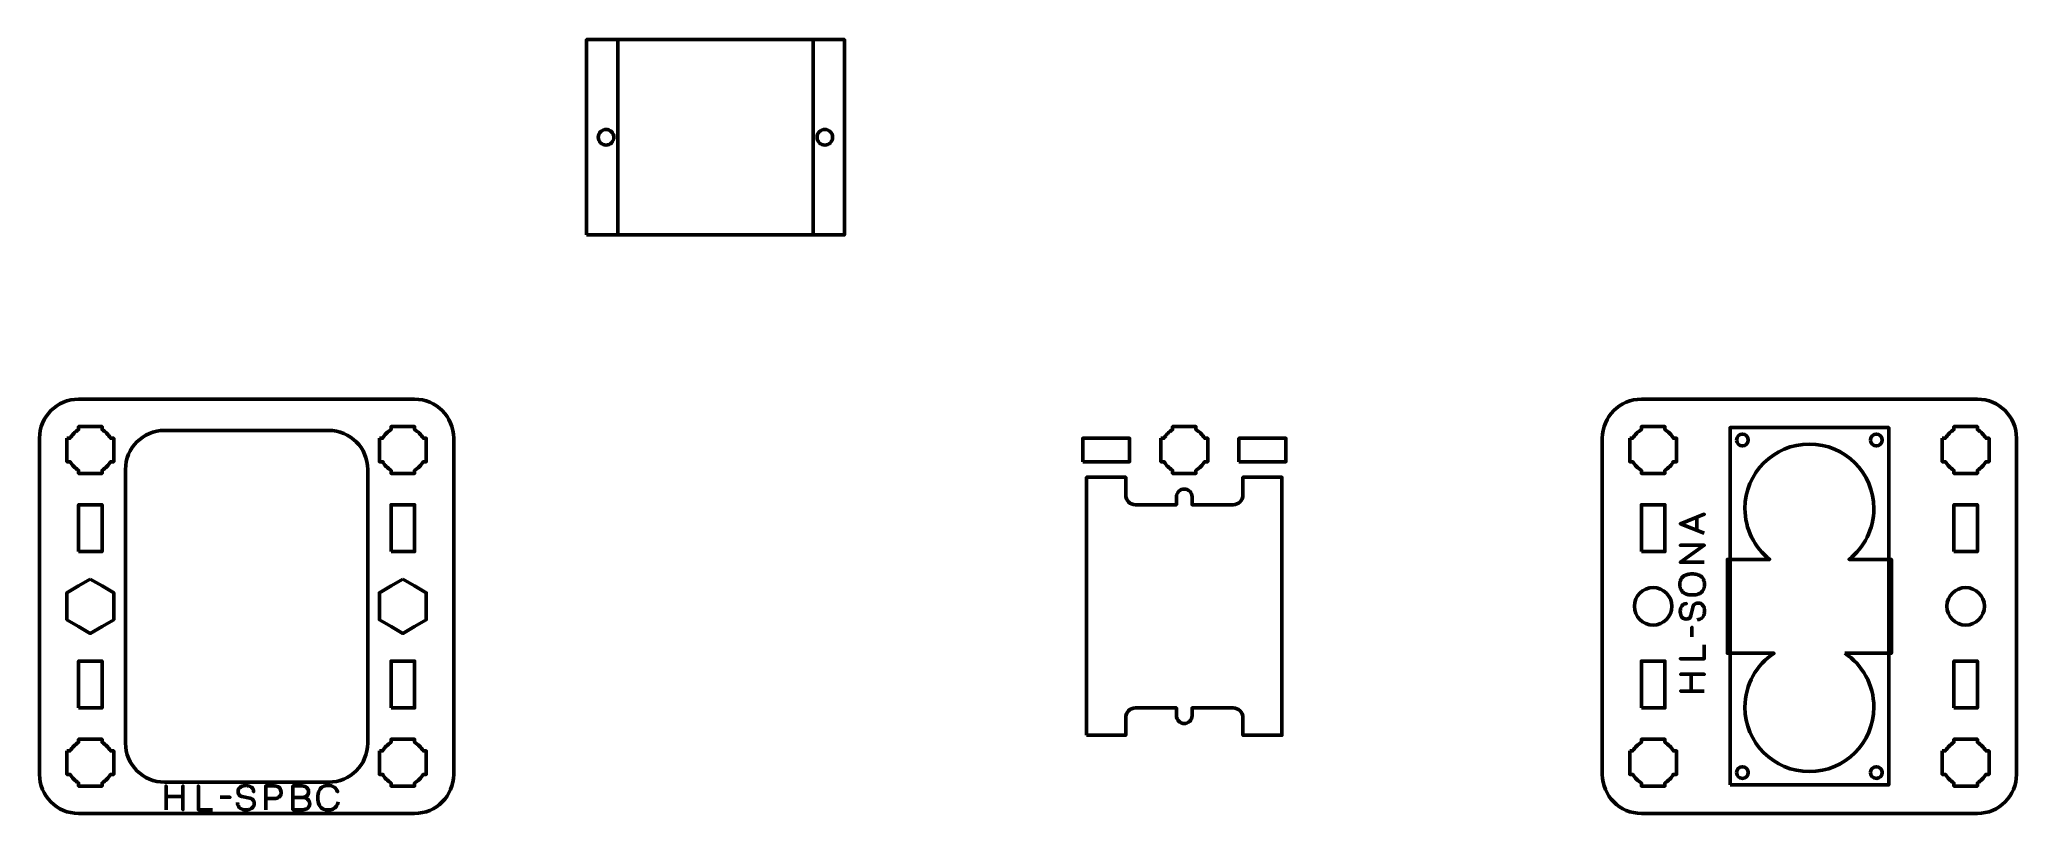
# Model space of a CAD drawing. Header units: centimetres. Extents: x -33.1 to -7.8, y -17.5 to -7.6.
import ezdxf

# ---------------------------------------------------------------- set-up
doc = ezdxf.new("R2010")
doc.units = ezdxf.units.CM
doc.header["$MEASUREMENT"] = 0
doc.layers.add('Layer 1', color=7, linetype='Continuous')

msp = doc.modelspace()

# ---------------------------------------------------------------- linework, layer by layer
at = {"layer": 'Layer 1', "color": 4, "lineweight": 53}
for points in [[(-26.15, -10.1), (-22.85, -10.1), (-22.85, -7.6), (-26.15, -7.6), (-26.15, -10.1)], [(-25.75, -10.1), (-23.25, -10.1), (-23.25, -7.6), (-25.75, -7.6), (-25.75, -10.1)]]:
    msp.add_lwpolyline(points, close=True, dxfattribs=at)
at = {"layer": 'Layer 1', "lineweight": 53}
for points in [[(-32.65, -14.15), (-32.35, -14.15), (-32.35, -13.55), (-32.65, -13.55), (-32.65, -14.15)], [(-28.65, -14.15), (-28.35, -14.15), (-28.35, -13.55), (-28.65, -13.55), (-28.65, -14.15)], [(-12.65, -14.15), (-12.35, -14.15), (-12.35, -13.55), (-12.65, -13.55), (-12.65, -14.15)], [(-8.65, -14.15), (-8.35, -14.15), (-8.35, -13.55), (-8.65, -13.55), (-8.65, -14.15)], [(-32.65, -16.15), (-32.35, -16.15), (-32.35, -15.55), (-32.65, -15.55), (-32.65, -16.15)], [(-28.65, -16.15), (-28.35, -16.15), (-28.35, -15.55), (-28.65, -15.55), (-28.65, -16.15)], [(-12.65, -16.15), (-12.35, -16.15), (-12.35, -15.55), (-12.65, -15.55), (-12.65, -16.15)], [(-8.65, -16.15), (-8.35, -16.15), (-8.35, -15.55), (-8.65, -15.55), (-8.65, -16.15)]]:
    msp.add_lwpolyline(points, close=True, dxfattribs=at)
at = {"layer": 'Layer 1', "color": 4, "lineweight": 53}
for centre in [(-25.9, -8.85), (-23.1, -8.85)]:
    msp.add_ellipse(centre, major_axis=(0, 0.1), ratio=1, dxfattribs=at)
at = {"layer": 'Layer 1', "lineweight": 53}
for centre in [(-12.5, -14.85), (-8.5, -14.85)]:
    msp.add_ellipse(centre, major_axis=(0, 0.24), ratio=1, dxfattribs=at)
for points, knots in [([(-33.15, -17), (-33.15, -17), (-33.15, -12.7), (-33.15, -12.7), (-33.15, -12.7), (-33.15, -12.42391), (-32.92609, -12.2), (-32.65, -12.2), (-32.65, -12.2), (-32.65, -12.2), (-28.35, -12.2), (-28.35, -12.2), (-28.35, -12.2), (-28.07391, -12.2), (-27.85, -12.42391), (-27.85, -12.7), (-27.85, -12.7), (-27.85, -12.7), (-27.85, -17), (-27.85, -17), (-27.85, -17), (-27.85, -17.27609), (-28.07391, -17.5), (-28.35, -17.5), (-28.35, -17.5), (-28.35, -17.5), (-32.65, -17.5), (-32.65, -17.5), (-32.65, -17.5), (-32.92609, -17.5), (-33.15, -17.27609), (-33.15, -17)], [0, 0, 0, 0, 0.125, 0.125, 0.125, 0.125, 0.25, 0.25, 0.25, 0.25, 0.375, 0.375, 0.375, 0.375, 0.5, 0.5, 0.5, 0.5, 0.625, 0.625, 0.625, 0.625, 0.75, 0.75, 0.75, 0.75, 0.875, 0.875, 0.875, 0.875, 1, 1, 1, 1]), ([(-13.15, -17), (-13.15, -17), (-13.15, -12.7), (-13.15, -12.7), (-13.15, -12.7), (-13.15, -12.42391), (-12.92609, -12.2), (-12.65, -12.2), (-12.65, -12.2), (-12.65, -12.2), (-8.35, -12.2), (-8.35, -12.2), (-8.35, -12.2), (-8.07391, -12.2), (-7.85, -12.42391), (-7.85, -12.7), (-7.85, -12.7), (-7.85, -12.7), (-7.85, -17), (-7.85, -17), (-7.85, -17), (-7.85, -17.27609), (-8.07391, -17.5), (-8.35, -17.5), (-8.35, -17.5), (-8.35, -17.5), (-12.65, -17.5), (-12.65, -17.5), (-12.65, -17.5), (-12.92609, -17.5), (-13.15, -17.27609), (-13.15, -17)], [0, 0, 0, 0, 0.125, 0.125, 0.125, 0.125, 0.25, 0.25, 0.25, 0.25, 0.375, 0.375, 0.375, 0.375, 0.5, 0.5, 0.5, 0.5, 0.625, 0.625, 0.625, 0.625, 0.75, 0.75, 0.75, 0.75, 0.875, 0.875, 0.875, 0.875, 1, 1, 1, 1]), ([(-32.8, -12.7), (-32.8, -12.7), (-32.75985, -12.7), (-32.75985, -12.7), (-32.75985, -12.7), (-32.7335, -12.65447), (-32.69553, -12.6165), (-32.65, -12.59015), (-32.65, -12.59015), (-32.65, -12.59015), (-32.65, -12.55), (-32.65, -12.55), (-32.65, -12.55), (-32.65, -12.55), (-32.5, -12.55), (-32.5, -12.55), (-32.5, -12.55), (-32.5, -12.55), (-32.35, -12.55), (-32.35, -12.55), (-32.35, -12.55), (-32.35, -12.55), (-32.35, -12.59015), (-32.35, -12.59015), (-32.35, -12.59015), (-32.30447, -12.6165), (-32.2665, -12.65447), (-32.24015, -12.7), (-32.24015, -12.7), (-32.24015, -12.7), (-32.2, -12.7), (-32.2, -12.7), (-32.2, -12.7), (-32.2, -12.7), (-32.2, -12.85), (-32.2, -12.85), (-32.2, -12.85), (-32.2, -12.85), (-32.2, -13), (-32.2, -13), (-32.2, -13), (-32.2, -13), (-32.24015, -13), (-32.24015, -13), (-32.24015, -13), (-32.2665, -13.04553), (-32.30447, -13.0835), (-32.35, -13.10985), (-32.35, -13.10985), (-32.35, -13.10985), (-32.35, -13.15), (-32.35, -13.15), (-32.35, -13.15), (-32.35, -13.15), (-32.5, -13.15), (-32.5, -13.15), (-32.5, -13.15), (-32.5, -13.15), (-32.65, -13.15), (-32.65, -13.15), (-32.65, -13.15), (-32.65, -13.15), (-32.65, -13.10985), (-32.65, -13.10985), (-32.65, -13.10985), (-32.69553, -13.0835), (-32.7335, -13.04553), (-32.75985, -13), (-32.75985, -13), (-32.75985, -13), (-32.8, -13), (-32.8, -13), (-32.8, -13), (-32.8, -13), (-32.8, -12.85), (-32.8, -12.85), (-32.8, -12.85), (-32.8, -12.85), (-32.8, -12.7), (-32.8, -12.7)], [0, 0, 0, 0, 0.05, 0.05, 0.05, 0.05, 0.1, 0.1, 0.1, 0.1, 0.15, 0.15, 0.15, 0.15, 0.2, 0.2, 0.2, 0.2, 0.25, 0.25, 0.25, 0.25, 0.3, 0.3, 0.3, 0.3, 0.35, 0.35, 0.35, 0.35, 0.4, 0.4, 0.4, 0.4, 0.45, 0.45, 0.45, 0.45, 0.5, 0.5, 0.5, 0.5, 0.55, 0.55, 0.55, 0.55, 0.6, 0.6, 0.6, 0.6, 0.65, 0.65, 0.65, 0.65, 0.7, 0.7, 0.7, 0.7, 0.75, 0.75, 0.75, 0.75, 0.8, 0.8, 0.8, 0.8, 0.85, 0.85, 0.85, 0.85, 0.9, 0.9, 0.9, 0.9, 0.95, 0.95, 0.95, 0.95, 1, 1, 1, 1]), ([(-32.05, -16.6), (-32.05, -16.6), (-32.05, -13.1), (-32.05, -13.1), (-32.05, -13.1), (-32.05, -12.82391), (-31.82609, -12.6), (-31.55, -12.6), (-31.55, -12.6), (-31.55, -12.6), (-29.45, -12.6), (-29.45, -12.6), (-29.45, -12.6), (-29.17391, -12.6), (-28.95, -12.82391), (-28.95, -13.1), (-28.95, -13.1), (-28.95, -13.1), (-28.95, -16.6), (-28.95, -16.6), (-28.95, -16.6), (-28.95, -16.87609), (-29.17391, -17.1), (-29.45, -17.1), (-29.45, -17.1), (-29.45, -17.1), (-31.55, -17.1), (-31.55, -17.1), (-31.55, -17.1), (-31.82609, -17.1), (-32.05, -16.87609), (-32.05, -16.6)], [0, 0, 0, 0, 0.125, 0.125, 0.125, 0.125, 0.25, 0.25, 0.25, 0.25, 0.375, 0.375, 0.375, 0.375, 0.5, 0.5, 0.5, 0.5, 0.625, 0.625, 0.625, 0.625, 0.75, 0.75, 0.75, 0.75, 0.875, 0.875, 0.875, 0.875, 1, 1, 1, 1]), ([(-28.8, -12.7), (-28.8, -12.7), (-28.75985, -12.7), (-28.75985, -12.7), (-28.75985, -12.7), (-28.7335, -12.65447), (-28.69553, -12.6165), (-28.65, -12.59015), (-28.65, -12.59015), (-28.65, -12.59015), (-28.65, -12.55), (-28.65, -12.55), (-28.65, -12.55), (-28.65, -12.55), (-28.5, -12.55), (-28.5, -12.55), (-28.5, -12.55), (-28.5, -12.55), (-28.35, -12.55), (-28.35, -12.55), (-28.35, -12.55), (-28.35, -12.55), (-28.35, -12.59015), (-28.35, -12.59015), (-28.35, -12.59015), (-28.30447, -12.6165), (-28.2665, -12.65447), (-28.24015, -12.7), (-28.24015, -12.7), (-28.24015, -12.7), (-28.2, -12.7), (-28.2, -12.7), (-28.2, -12.7), (-28.2, -12.7), (-28.2, -12.85), (-28.2, -12.85), (-28.2, -12.85), (-28.2, -12.85), (-28.2, -13), (-28.2, -13), (-28.2, -13), (-28.2, -13), (-28.24015, -13), (-28.24015, -13), (-28.24015, -13), (-28.2665, -13.04553), (-28.30447, -13.0835), (-28.35, -13.10985), (-28.35, -13.10985), (-28.35, -13.10985), (-28.35, -13.15), (-28.35, -13.15), (-28.35, -13.15), (-28.35, -13.15), (-28.5, -13.15), (-28.5, -13.15), (-28.5, -13.15), (-28.5, -13.15), (-28.65, -13.15), (-28.65, -13.15), (-28.65, -13.15), (-28.65, -13.15), (-28.65, -13.10985), (-28.65, -13.10985), (-28.65, -13.10985), (-28.69553, -13.0835), (-28.7335, -13.04553), (-28.75985, -13), (-28.75985, -13), (-28.75985, -13), (-28.8, -13), (-28.8, -13), (-28.8, -13), (-28.8, -13), (-28.8, -12.85), (-28.8, -12.85), (-28.8, -12.85), (-28.8, -12.85), (-28.8, -12.7), (-28.8, -12.7)], [0, 0, 0, 0, 0.05, 0.05, 0.05, 0.05, 0.1, 0.1, 0.1, 0.1, 0.15, 0.15, 0.15, 0.15, 0.2, 0.2, 0.2, 0.2, 0.25, 0.25, 0.25, 0.25, 0.3, 0.3, 0.3, 0.3, 0.35, 0.35, 0.35, 0.35, 0.4, 0.4, 0.4, 0.4, 0.45, 0.45, 0.45, 0.45, 0.5, 0.5, 0.5, 0.5, 0.55, 0.55, 0.55, 0.55, 0.6, 0.6, 0.6, 0.6, 0.65, 0.65, 0.65, 0.65, 0.7, 0.7, 0.7, 0.7, 0.75, 0.75, 0.75, 0.75, 0.8, 0.8, 0.8, 0.8, 0.85, 0.85, 0.85, 0.85, 0.9, 0.9, 0.9, 0.9, 0.95, 0.95, 0.95, 0.95, 1, 1, 1, 1]), ([(-18.8, -12.7), (-18.8, -12.7), (-18.75985, -12.7), (-18.75985, -12.7), (-18.75985, -12.7), (-18.7335, -12.65447), (-18.69553, -12.6165), (-18.65, -12.59015), (-18.65, -12.59015), (-18.65, -12.59015), (-18.65, -12.55), (-18.65, -12.55), (-18.65, -12.55), (-18.65, -12.55), (-18.5, -12.55), (-18.5, -12.55), (-18.5, -12.55), (-18.5, -12.55), (-18.35, -12.55), (-18.35, -12.55), (-18.35, -12.55), (-18.35, -12.55), (-18.35, -12.59015), (-18.35, -12.59015), (-18.35, -12.59015), (-18.30447, -12.6165), (-18.2665, -12.65447), (-18.24015, -12.7), (-18.24015, -12.7), (-18.24015, -12.7), (-18.2, -12.7), (-18.2, -12.7), (-18.2, -12.7), (-18.2, -12.7), (-18.2, -12.85), (-18.2, -12.85), (-18.2, -12.85), (-18.2, -12.85), (-18.2, -13), (-18.2, -13), (-18.2, -13), (-18.2, -13), (-18.24015, -13), (-18.24015, -13), (-18.24015, -13), (-18.2665, -13.04553), (-18.30447, -13.0835), (-18.35, -13.10985), (-18.35, -13.10985), (-18.35, -13.10985), (-18.35, -13.15), (-18.35, -13.15), (-18.35, -13.15), (-18.35, -13.15), (-18.5, -13.15), (-18.5, -13.15), (-18.5, -13.15), (-18.5, -13.15), (-18.65, -13.15), (-18.65, -13.15), (-18.65, -13.15), (-18.65, -13.15), (-18.65, -13.10985), (-18.65, -13.10985), (-18.65, -13.10985), (-18.69553, -13.0835), (-18.7335, -13.04553), (-18.75985, -13), (-18.75985, -13), (-18.75985, -13), (-18.8, -13), (-18.8, -13), (-18.8, -13), (-18.8, -13), (-18.8, -12.85), (-18.8, -12.85), (-18.8, -12.85), (-18.8, -12.85), (-18.8, -12.7), (-18.8, -12.7)], [0, 0, 0, 0, 0.05, 0.05, 0.05, 0.05, 0.1, 0.1, 0.1, 0.1, 0.15, 0.15, 0.15, 0.15, 0.2, 0.2, 0.2, 0.2, 0.25, 0.25, 0.25, 0.25, 0.3, 0.3, 0.3, 0.3, 0.35, 0.35, 0.35, 0.35, 0.4, 0.4, 0.4, 0.4, 0.45, 0.45, 0.45, 0.45, 0.5, 0.5, 0.5, 0.5, 0.55, 0.55, 0.55, 0.55, 0.6, 0.6, 0.6, 0.6, 0.65, 0.65, 0.65, 0.65, 0.7, 0.7, 0.7, 0.7, 0.75, 0.75, 0.75, 0.75, 0.8, 0.8, 0.8, 0.8, 0.85, 0.85, 0.85, 0.85, 0.9, 0.9, 0.9, 0.9, 0.95, 0.95, 0.95, 0.95, 1, 1, 1, 1]), ([(-12.8, -12.7), (-12.8, -12.7), (-12.75985, -12.7), (-12.75985, -12.7), (-12.75985, -12.7), (-12.7335, -12.65447), (-12.69553, -12.6165), (-12.65, -12.59015), (-12.65, -12.59015), (-12.65, -12.59015), (-12.65, -12.55), (-12.65, -12.55), (-12.65, -12.55), (-12.65, -12.55), (-12.5, -12.55), (-12.5, -12.55), (-12.5, -12.55), (-12.5, -12.55), (-12.35, -12.55), (-12.35, -12.55), (-12.35, -12.55), (-12.35, -12.55), (-12.35, -12.59015), (-12.35, -12.59015), (-12.35, -12.59015), (-12.30447, -12.6165), (-12.2665, -12.65447), (-12.24015, -12.7), (-12.24015, -12.7), (-12.24015, -12.7), (-12.2, -12.7), (-12.2, -12.7), (-12.2, -12.7), (-12.2, -12.7), (-12.2, -12.85), (-12.2, -12.85), (-12.2, -12.85), (-12.2, -12.85), (-12.2, -13), (-12.2, -13), (-12.2, -13), (-12.2, -13), (-12.24015, -13), (-12.24015, -13), (-12.24015, -13), (-12.2665, -13.04553), (-12.30447, -13.0835), (-12.35, -13.10985), (-12.35, -13.10985), (-12.35, -13.10985), (-12.35, -13.15), (-12.35, -13.15), (-12.35, -13.15), (-12.35, -13.15), (-12.5, -13.15), (-12.5, -13.15), (-12.5, -13.15), (-12.5, -13.15), (-12.65, -13.15), (-12.65, -13.15), (-12.65, -13.15), (-12.65, -13.15), (-12.65, -13.10985), (-12.65, -13.10985), (-12.65, -13.10985), (-12.69553, -13.0835), (-12.7335, -13.04553), (-12.75985, -13), (-12.75985, -13), (-12.75985, -13), (-12.8, -13), (-12.8, -13), (-12.8, -13), (-12.8, -13), (-12.8, -12.85), (-12.8, -12.85), (-12.8, -12.85), (-12.8, -12.85), (-12.8, -12.7), (-12.8, -12.7)], [0, 0, 0, 0, 0.05, 0.05, 0.05, 0.05, 0.1, 0.1, 0.1, 0.1, 0.15, 0.15, 0.15, 0.15, 0.2, 0.2, 0.2, 0.2, 0.25, 0.25, 0.25, 0.25, 0.3, 0.3, 0.3, 0.3, 0.35, 0.35, 0.35, 0.35, 0.4, 0.4, 0.4, 0.4, 0.45, 0.45, 0.45, 0.45, 0.5, 0.5, 0.5, 0.5, 0.55, 0.55, 0.55, 0.55, 0.6, 0.6, 0.6, 0.6, 0.65, 0.65, 0.65, 0.65, 0.7, 0.7, 0.7, 0.7, 0.75, 0.75, 0.75, 0.75, 0.8, 0.8, 0.8, 0.8, 0.85, 0.85, 0.85, 0.85, 0.9, 0.9, 0.9, 0.9, 0.95, 0.95, 0.95, 0.95, 1, 1, 1, 1]), ([(-11.43225, -12.72275), (-11.43225, -12.68133), (-11.39867, -12.64775), (-11.35725, -12.64775), (-11.35725, -12.64775), (-11.31583, -12.64775), (-11.28225, -12.68133), (-11.28225, -12.72275), (-11.28225, -12.72275), (-11.28225, -12.76417), (-11.31583, -12.79775), (-11.35725, -12.79775), (-11.35725, -12.79775), (-11.39867, -12.79775), (-11.43225, -12.76417), (-11.43225, -12.72275)], [0, 0, 0, 0, 0.25, 0.25, 0.25, 0.25, 0.5, 0.5, 0.5, 0.5, 0.75, 0.75, 0.75, 0.75, 1, 1, 1, 1]), ([(-9.71775, -12.72275), (-9.71775, -12.68133), (-9.68417, -12.64775), (-9.64275, -12.64775), (-9.64275, -12.64775), (-9.60133, -12.64775), (-9.56775, -12.68133), (-9.56775, -12.72275), (-9.56775, -12.72275), (-9.56775, -12.76417), (-9.60133, -12.79775), (-9.64275, -12.79775), (-9.64275, -12.79775), (-9.68417, -12.79775), (-9.71775, -12.76417), (-9.71775, -12.72275)], [0, 0, 0, 0, 0.25, 0.25, 0.25, 0.25, 0.5, 0.5, 0.5, 0.5, 0.75, 0.75, 0.75, 0.75, 1, 1, 1, 1]), ([(-8.8, -12.7), (-8.8, -12.7), (-8.75985, -12.7), (-8.75985, -12.7), (-8.75985, -12.7), (-8.7335, -12.65447), (-8.69553, -12.6165), (-8.65, -12.59015), (-8.65, -12.59015), (-8.65, -12.59015), (-8.65, -12.55), (-8.65, -12.55), (-8.65, -12.55), (-8.65, -12.55), (-8.5, -12.55), (-8.5, -12.55), (-8.5, -12.55), (-8.5, -12.55), (-8.35, -12.55), (-8.35, -12.55), (-8.35, -12.55), (-8.35, -12.55), (-8.35, -12.59015), (-8.35, -12.59015), (-8.35, -12.59015), (-8.30447, -12.6165), (-8.2665, -12.65447), (-8.24015, -12.7), (-8.24015, -12.7), (-8.24015, -12.7), (-8.2, -12.7), (-8.2, -12.7), (-8.2, -12.7), (-8.2, -12.7), (-8.2, -12.85), (-8.2, -12.85), (-8.2, -12.85), (-8.2, -12.85), (-8.2, -13), (-8.2, -13), (-8.2, -13), (-8.2, -13), (-8.24015, -13), (-8.24015, -13), (-8.24015, -13), (-8.2665, -13.04553), (-8.30447, -13.0835), (-8.35, -13.10985), (-8.35, -13.10985), (-8.35, -13.10985), (-8.35, -13.15), (-8.35, -13.15), (-8.35, -13.15), (-8.35, -13.15), (-8.5, -13.15), (-8.5, -13.15), (-8.5, -13.15), (-8.5, -13.15), (-8.65, -13.15), (-8.65, -13.15), (-8.65, -13.15), (-8.65, -13.15), (-8.65, -13.10985), (-8.65, -13.10985), (-8.65, -13.10985), (-8.69553, -13.0835), (-8.7335, -13.04553), (-8.75985, -13), (-8.75985, -13), (-8.75985, -13), (-8.8, -13), (-8.8, -13), (-8.8, -13), (-8.8, -13), (-8.8, -12.85), (-8.8, -12.85), (-8.8, -12.85), (-8.8, -12.85), (-8.8, -12.7), (-8.8, -12.7)], [0, 0, 0, 0, 0.05, 0.05, 0.05, 0.05, 0.1, 0.1, 0.1, 0.1, 0.15, 0.15, 0.15, 0.15, 0.2, 0.2, 0.2, 0.2, 0.25, 0.25, 0.25, 0.25, 0.3, 0.3, 0.3, 0.3, 0.35, 0.35, 0.35, 0.35, 0.4, 0.4, 0.4, 0.4, 0.45, 0.45, 0.45, 0.45, 0.5, 0.5, 0.5, 0.5, 0.55, 0.55, 0.55, 0.55, 0.6, 0.6, 0.6, 0.6, 0.65, 0.65, 0.65, 0.65, 0.7, 0.7, 0.7, 0.7, 0.75, 0.75, 0.75, 0.75, 0.8, 0.8, 0.8, 0.8, 0.85, 0.85, 0.85, 0.85, 0.9, 0.9, 0.9, 0.9, 0.95, 0.95, 0.95, 0.95, 1, 1, 1, 1]), ([(-19.8, -13), (-19.8, -13), (-19.8, -12.7), (-19.8, -12.7), (-19.8, -12.7), (-19.8, -12.7), (-19.2, -12.7), (-19.2, -12.7), (-19.2, -12.7), (-19.2, -12.7), (-19.2, -13), (-19.2, -13), (-19.2, -13), (-19.2, -13), (-19.8, -13), (-19.8, -13)], [0, 0, 0, 0, 0.25, 0.25, 0.25, 0.25, 0.5, 0.5, 0.5, 0.5, 0.75, 0.75, 0.75, 0.75, 1, 1, 1, 1]), ([(-17.8, -13), (-17.8, -13), (-17.8, -12.7), (-17.8, -12.7), (-17.8, -12.7), (-17.8, -12.7), (-17.2, -12.7), (-17.2, -12.7), (-17.2, -12.7), (-17.2, -12.7), (-17.2, -13), (-17.2, -13), (-17.2, -13), (-17.2, -13), (-17.8, -13), (-17.8, -13)], [0, 0, 0, 0, 0.25, 0.25, 0.25, 0.25, 0.5, 0.5, 0.5, 0.5, 0.75, 0.75, 0.75, 0.75, 1, 1, 1, 1]), ([(-10.04774, -15.45), (-9.82327, -15.59745), (-9.675, -15.85142), (-9.675, -16.14), (-9.675, -16.14), (-9.675, -16.59557), (-10.04443, -16.965), (-10.5, -16.965), (-10.5, -16.965), (-10.95557, -16.965), (-11.325, -16.59557), (-11.325, -16.14), (-11.325, -16.14), (-11.325, -15.85142), (-11.17673, -15.59745), (-10.95226, -15.45), (-10.95226, -15.45), (-10.95226, -15.45), (-11.55, -15.45), (-11.55, -15.45), (-11.55, -15.45), (-11.55, -15.45), (-11.55, -14.25), (-11.55, -14.25), (-11.55, -14.25), (-11.55, -14.25), (-11.00803, -14.25), (-11.00803, -14.25), (-11.00803, -14.25), (-11.20096, -14.09898), (-11.325, -13.86395), (-11.325, -13.6), (-11.325, -13.6), (-11.325, -13.14444), (-10.95556, -12.775), (-10.5, -12.775), (-10.5, -12.775), (-10.04444, -12.775), (-9.675, -13.14444), (-9.675, -13.6), (-9.675, -13.6), (-9.675, -13.86395), (-9.79904, -14.09898), (-9.99197, -14.25), (-9.99197, -14.25), (-9.99197, -14.25), (-9.45, -14.25), (-9.45, -14.25), (-9.45, -14.25), (-9.45, -14.25), (-9.45, -15.45), (-9.45, -15.45), (-9.45, -15.45), (-9.45, -15.45), (-10.04774, -15.45), (-10.04774, -15.45)], [0, 0, 0, 0, 0.07142857, 0.07142857, 0.07142857, 0.07142857, 0.14285714, 0.14285714, 0.14285714, 0.14285714, 0.21428571, 0.21428571, 0.21428571, 0.21428571, 0.28571429, 0.28571429, 0.28571429, 0.28571429, 0.35714286, 0.35714286, 0.35714286, 0.35714286, 0.42857143, 0.42857143, 0.42857143, 0.42857143, 0.5, 0.5, 0.5, 0.5, 0.57142857, 0.57142857, 0.57142857, 0.57142857, 0.64285714, 0.64285714, 0.64285714, 0.64285714, 0.71428571, 0.71428571, 0.71428571, 0.71428571, 0.78571429, 0.78571429, 0.78571429, 0.78571429, 0.85714286, 0.85714286, 0.85714286, 0.85714286, 0.92857143, 0.92857143, 0.92857143, 0.92857143, 1, 1, 1, 1]), ([(-19.75, -16.5), (-19.75, -16.5), (-19.75, -13.2), (-19.75, -13.2), (-19.75, -13.2), (-19.75, -13.2), (-19.25, -13.2), (-19.25, -13.2), (-19.25, -13.2), (-19.25, -13.2), (-19.25, -13.425), (-19.25, -13.425), (-19.25, -13.425), (-19.25, -13.49402), (-19.19402, -13.55), (-19.125, -13.55), (-19.125, -13.55), (-19.125, -13.55), (-18.6, -13.55), (-18.6, -13.55), (-18.6, -13.55), (-18.6, -13.55), (-18.6, -13.45), (-18.6, -13.45), (-18.6, -13.45), (-18.6, -13.39478), (-18.55522, -13.35), (-18.5, -13.35), (-18.5, -13.35), (-18.44478, -13.35), (-18.4, -13.39478), (-18.4, -13.45), (-18.4, -13.45), (-18.4, -13.45), (-18.4, -13.55), (-18.4, -13.55), (-18.4, -13.55), (-18.4, -13.55), (-17.875, -13.55), (-17.875, -13.55), (-17.875, -13.55), (-17.80598, -13.55), (-17.75, -13.49402), (-17.75, -13.425), (-17.75, -13.425), (-17.75, -13.425), (-17.75, -13.2), (-17.75, -13.2), (-17.75, -13.2), (-17.75, -13.2), (-17.25, -13.2), (-17.25, -13.2), (-17.25, -13.2), (-17.25, -13.2), (-17.25, -16.5), (-17.25, -16.5), (-17.25, -16.5), (-17.25, -16.5), (-17.75, -16.5), (-17.75, -16.5), (-17.75, -16.5), (-17.75, -16.5), (-17.75, -16.275), (-17.75, -16.275), (-17.75, -16.275), (-17.75, -16.20598), (-17.80598, -16.15), (-17.875, -16.15), (-17.875, -16.15), (-17.875, -16.15), (-18.4, -16.15), (-18.4, -16.15), (-18.4, -16.15), (-18.4, -16.15), (-18.4, -16.25), (-18.4, -16.25), (-18.4, -16.25), (-18.4, -16.30522), (-18.44478, -16.35), (-18.5, -16.35), (-18.5, -16.35), (-18.55522, -16.35), (-18.6, -16.30522), (-18.6, -16.25), (-18.6, -16.25), (-18.6, -16.25), (-18.6, -16.15), (-18.6, -16.15), (-18.6, -16.15), (-18.6, -16.15), (-19.125, -16.15), (-19.125, -16.15), (-19.125, -16.15), (-19.19402, -16.15), (-19.25, -16.20598), (-19.25, -16.275), (-19.25, -16.275), (-19.25, -16.275), (-19.25, -16.5), (-19.25, -16.5), (-19.25, -16.5), (-19.25, -16.5), (-19.75, -16.5), (-19.75, -16.5)], [0, 0, 0, 0, 0.03846154, 0.03846154, 0.03846154, 0.03846154, 0.07692308, 0.07692308, 0.07692308, 0.07692308, 0.11538462, 0.11538462, 0.11538462, 0.11538462, 0.15384615, 0.15384615, 0.15384615, 0.15384615, 0.19230769, 0.19230769, 0.19230769, 0.19230769, 0.23076923, 0.23076923, 0.23076923, 0.23076923, 0.26923077, 0.26923077, 0.26923077, 0.26923077, 0.30769231, 0.30769231, 0.30769231, 0.30769231, 0.34615385, 0.34615385, 0.34615385, 0.34615385, 0.38461538, 0.38461538, 0.38461538, 0.38461538, 0.42307692, 0.42307692, 0.42307692, 0.42307692, 0.46153846, 0.46153846, 0.46153846, 0.46153846, 0.5, 0.5, 0.5, 0.5, 0.53846154, 0.53846154, 0.53846154, 0.53846154, 0.57692308, 0.57692308, 0.57692308, 0.57692308, 0.61538462, 0.61538462, 0.61538462, 0.61538462, 0.65384615, 0.65384615, 0.65384615, 0.65384615, 0.69230769, 0.69230769, 0.69230769, 0.69230769, 0.73076923, 0.73076923, 0.73076923, 0.73076923, 0.76923077, 0.76923077, 0.76923077, 0.76923077, 0.80769231, 0.80769231, 0.80769231, 0.80769231, 0.84615385, 0.84615385, 0.84615385, 0.84615385, 0.88461538, 0.88461538, 0.88461538, 0.88461538, 0.92307692, 0.92307692, 0.92307692, 0.92307692, 0.96153846, 0.96153846, 0.96153846, 0.96153846, 1, 1, 1, 1]), ([(-32.5, -14.50359), (-32.5, -14.50359), (-32.35, -14.59019), (-32.35, -14.59019), (-32.35, -14.59019), (-32.35, -14.59019), (-32.2, -14.67679), (-32.2, -14.67679), (-32.2, -14.67679), (-32.2, -14.67679), (-32.2, -14.85), (-32.2, -14.85), (-32.2, -14.85), (-32.2, -14.85), (-32.2, -15.02321), (-32.2, -15.02321), (-32.2, -15.02321), (-32.2, -15.02321), (-32.35, -15.10981), (-32.35, -15.10981), (-32.35, -15.10981), (-32.35, -15.10981), (-32.5, -15.19641), (-32.5, -15.19641), (-32.5, -15.19641), (-32.5, -15.19641), (-32.65, -15.10981), (-32.65, -15.10981), (-32.65, -15.10981), (-32.65, -15.10981), (-32.8, -15.02321), (-32.8, -15.02321), (-32.8, -15.02321), (-32.8, -15.02321), (-32.8, -14.85), (-32.8, -14.85), (-32.8, -14.85), (-32.8, -14.85), (-32.8, -14.67679), (-32.8, -14.67679), (-32.8, -14.67679), (-32.8, -14.67679), (-32.65, -14.59019), (-32.65, -14.59019), (-32.65, -14.59019), (-32.65, -14.59019), (-32.5, -14.50359), (-32.5, -14.50359)], [0, 0, 0, 0, 0.08333333, 0.08333333, 0.08333333, 0.08333333, 0.16666667, 0.16666667, 0.16666667, 0.16666667, 0.25, 0.25, 0.25, 0.25, 0.33333333, 0.33333333, 0.33333333, 0.33333333, 0.41666667, 0.41666667, 0.41666667, 0.41666667, 0.5, 0.5, 0.5, 0.5, 0.58333333, 0.58333333, 0.58333333, 0.58333333, 0.66666667, 0.66666667, 0.66666667, 0.66666667, 0.75, 0.75, 0.75, 0.75, 0.83333333, 0.83333333, 0.83333333, 0.83333333, 0.91666667, 0.91666667, 0.91666667, 0.91666667, 1, 1, 1, 1]), ([(-28.5, -14.50359), (-28.5, -14.50359), (-28.35, -14.59019), (-28.35, -14.59019), (-28.35, -14.59019), (-28.35, -14.59019), (-28.2, -14.67679), (-28.2, -14.67679), (-28.2, -14.67679), (-28.2, -14.67679), (-28.2, -14.85), (-28.2, -14.85), (-28.2, -14.85), (-28.2, -14.85), (-28.2, -15.02321), (-28.2, -15.02321), (-28.2, -15.02321), (-28.2, -15.02321), (-28.35, -15.10981), (-28.35, -15.10981), (-28.35, -15.10981), (-28.35, -15.10981), (-28.5, -15.19641), (-28.5, -15.19641), (-28.5, -15.19641), (-28.5, -15.19641), (-28.65, -15.10981), (-28.65, -15.10981), (-28.65, -15.10981), (-28.65, -15.10981), (-28.8, -15.02321), (-28.8, -15.02321), (-28.8, -15.02321), (-28.8, -15.02321), (-28.8, -14.85), (-28.8, -14.85), (-28.8, -14.85), (-28.8, -14.85), (-28.8, -14.67679), (-28.8, -14.67679), (-28.8, -14.67679), (-28.8, -14.67679), (-28.65, -14.59019), (-28.65, -14.59019), (-28.65, -14.59019), (-28.65, -14.59019), (-28.5, -14.50359), (-28.5, -14.50359)], [0, 0, 0, 0, 0.08333333, 0.08333333, 0.08333333, 0.08333333, 0.16666667, 0.16666667, 0.16666667, 0.16666667, 0.25, 0.25, 0.25, 0.25, 0.33333333, 0.33333333, 0.33333333, 0.33333333, 0.41666667, 0.41666667, 0.41666667, 0.41666667, 0.5, 0.5, 0.5, 0.5, 0.58333333, 0.58333333, 0.58333333, 0.58333333, 0.66666667, 0.66666667, 0.66666667, 0.66666667, 0.75, 0.75, 0.75, 0.75, 0.83333333, 0.83333333, 0.83333333, 0.83333333, 0.91666667, 0.91666667, 0.91666667, 0.91666667, 1, 1, 1, 1]), ([(-32.8, -16.7), (-32.8, -16.7), (-32.75985, -16.7), (-32.75985, -16.7), (-32.75985, -16.7), (-32.7335, -16.65447), (-32.69553, -16.6165), (-32.65, -16.59015), (-32.65, -16.59015), (-32.65, -16.59015), (-32.65, -16.55), (-32.65, -16.55), (-32.65, -16.55), (-32.65, -16.55), (-32.5, -16.55), (-32.5, -16.55), (-32.5, -16.55), (-32.5, -16.55), (-32.35, -16.55), (-32.35, -16.55), (-32.35, -16.55), (-32.35, -16.55), (-32.35, -16.59015), (-32.35, -16.59015), (-32.35, -16.59015), (-32.30447, -16.6165), (-32.2665, -16.65447), (-32.24015, -16.7), (-32.24015, -16.7), (-32.24015, -16.7), (-32.2, -16.7), (-32.2, -16.7), (-32.2, -16.7), (-32.2, -16.7), (-32.2, -16.85), (-32.2, -16.85), (-32.2, -16.85), (-32.2, -16.85), (-32.2, -17), (-32.2, -17), (-32.2, -17), (-32.2, -17), (-32.24015, -17), (-32.24015, -17), (-32.24015, -17), (-32.2665, -17.04553), (-32.30447, -17.0835), (-32.35, -17.10985), (-32.35, -17.10985), (-32.35, -17.10985), (-32.35, -17.15), (-32.35, -17.15), (-32.35, -17.15), (-32.35, -17.15), (-32.5, -17.15), (-32.5, -17.15), (-32.5, -17.15), (-32.5, -17.15), (-32.65, -17.15), (-32.65, -17.15), (-32.65, -17.15), (-32.65, -17.15), (-32.65, -17.10985), (-32.65, -17.10985), (-32.65, -17.10985), (-32.69553, -17.0835), (-32.7335, -17.04553), (-32.75985, -17), (-32.75985, -17), (-32.75985, -17), (-32.8, -17), (-32.8, -17), (-32.8, -17), (-32.8, -17), (-32.8, -16.85), (-32.8, -16.85), (-32.8, -16.85), (-32.8, -16.85), (-32.8, -16.7), (-32.8, -16.7)], [0, 0, 0, 0, 0.05, 0.05, 0.05, 0.05, 0.1, 0.1, 0.1, 0.1, 0.15, 0.15, 0.15, 0.15, 0.2, 0.2, 0.2, 0.2, 0.25, 0.25, 0.25, 0.25, 0.3, 0.3, 0.3, 0.3, 0.35, 0.35, 0.35, 0.35, 0.4, 0.4, 0.4, 0.4, 0.45, 0.45, 0.45, 0.45, 0.5, 0.5, 0.5, 0.5, 0.55, 0.55, 0.55, 0.55, 0.6, 0.6, 0.6, 0.6, 0.65, 0.65, 0.65, 0.65, 0.7, 0.7, 0.7, 0.7, 0.75, 0.75, 0.75, 0.75, 0.8, 0.8, 0.8, 0.8, 0.85, 0.85, 0.85, 0.85, 0.9, 0.9, 0.9, 0.9, 0.95, 0.95, 0.95, 0.95, 1, 1, 1, 1]), ([(-28.8, -16.7), (-28.8, -16.7), (-28.75985, -16.7), (-28.75985, -16.7), (-28.75985, -16.7), (-28.7335, -16.65447), (-28.69553, -16.6165), (-28.65, -16.59015), (-28.65, -16.59015), (-28.65, -16.59015), (-28.65, -16.55), (-28.65, -16.55), (-28.65, -16.55), (-28.65, -16.55), (-28.5, -16.55), (-28.5, -16.55), (-28.5, -16.55), (-28.5, -16.55), (-28.35, -16.55), (-28.35, -16.55), (-28.35, -16.55), (-28.35, -16.55), (-28.35, -16.59015), (-28.35, -16.59015), (-28.35, -16.59015), (-28.30447, -16.6165), (-28.2665, -16.65447), (-28.24015, -16.7), (-28.24015, -16.7), (-28.24015, -16.7), (-28.2, -16.7), (-28.2, -16.7), (-28.2, -16.7), (-28.2, -16.7), (-28.2, -16.85), (-28.2, -16.85), (-28.2, -16.85), (-28.2, -16.85), (-28.2, -17), (-28.2, -17), (-28.2, -17), (-28.2, -17), (-28.24015, -17), (-28.24015, -17), (-28.24015, -17), (-28.2665, -17.04553), (-28.30447, -17.0835), (-28.35, -17.10985), (-28.35, -17.10985), (-28.35, -17.10985), (-28.35, -17.15), (-28.35, -17.15), (-28.35, -17.15), (-28.35, -17.15), (-28.5, -17.15), (-28.5, -17.15), (-28.5, -17.15), (-28.5, -17.15), (-28.65, -17.15), (-28.65, -17.15), (-28.65, -17.15), (-28.65, -17.15), (-28.65, -17.10985), (-28.65, -17.10985), (-28.65, -17.10985), (-28.69553, -17.0835), (-28.7335, -17.04553), (-28.75985, -17), (-28.75985, -17), (-28.75985, -17), (-28.8, -17), (-28.8, -17), (-28.8, -17), (-28.8, -17), (-28.8, -16.85), (-28.8, -16.85), (-28.8, -16.85), (-28.8, -16.85), (-28.8, -16.7), (-28.8, -16.7)], [0, 0, 0, 0, 0.05, 0.05, 0.05, 0.05, 0.1, 0.1, 0.1, 0.1, 0.15, 0.15, 0.15, 0.15, 0.2, 0.2, 0.2, 0.2, 0.25, 0.25, 0.25, 0.25, 0.3, 0.3, 0.3, 0.3, 0.35, 0.35, 0.35, 0.35, 0.4, 0.4, 0.4, 0.4, 0.45, 0.45, 0.45, 0.45, 0.5, 0.5, 0.5, 0.5, 0.55, 0.55, 0.55, 0.55, 0.6, 0.6, 0.6, 0.6, 0.65, 0.65, 0.65, 0.65, 0.7, 0.7, 0.7, 0.7, 0.75, 0.75, 0.75, 0.75, 0.8, 0.8, 0.8, 0.8, 0.85, 0.85, 0.85, 0.85, 0.9, 0.9, 0.9, 0.9, 0.95, 0.95, 0.95, 0.95, 1, 1, 1, 1]), ([(-12.8, -16.7), (-12.8, -16.7), (-12.75985, -16.7), (-12.75985, -16.7), (-12.75985, -16.7), (-12.7335, -16.65447), (-12.69553, -16.6165), (-12.65, -16.59015), (-12.65, -16.59015), (-12.65, -16.59015), (-12.65, -16.55), (-12.65, -16.55), (-12.65, -16.55), (-12.65, -16.55), (-12.5, -16.55), (-12.5, -16.55), (-12.5, -16.55), (-12.5, -16.55), (-12.35, -16.55), (-12.35, -16.55), (-12.35, -16.55), (-12.35, -16.55), (-12.35, -16.59015), (-12.35, -16.59015), (-12.35, -16.59015), (-12.30447, -16.6165), (-12.2665, -16.65447), (-12.24015, -16.7), (-12.24015, -16.7), (-12.24015, -16.7), (-12.2, -16.7), (-12.2, -16.7), (-12.2, -16.7), (-12.2, -16.7), (-12.2, -16.85), (-12.2, -16.85), (-12.2, -16.85), (-12.2, -16.85), (-12.2, -17), (-12.2, -17), (-12.2, -17), (-12.2, -17), (-12.24015, -17), (-12.24015, -17), (-12.24015, -17), (-12.2665, -17.04553), (-12.30447, -17.0835), (-12.35, -17.10985), (-12.35, -17.10985), (-12.35, -17.10985), (-12.35, -17.15), (-12.35, -17.15), (-12.35, -17.15), (-12.35, -17.15), (-12.5, -17.15), (-12.5, -17.15), (-12.5, -17.15), (-12.5, -17.15), (-12.65, -17.15), (-12.65, -17.15), (-12.65, -17.15), (-12.65, -17.15), (-12.65, -17.10985), (-12.65, -17.10985), (-12.65, -17.10985), (-12.69553, -17.0835), (-12.7335, -17.04553), (-12.75985, -17), (-12.75985, -17), (-12.75985, -17), (-12.8, -17), (-12.8, -17), (-12.8, -17), (-12.8, -17), (-12.8, -16.85), (-12.8, -16.85), (-12.8, -16.85), (-12.8, -16.85), (-12.8, -16.7), (-12.8, -16.7)], [0, 0, 0, 0, 0.05, 0.05, 0.05, 0.05, 0.1, 0.1, 0.1, 0.1, 0.15, 0.15, 0.15, 0.15, 0.2, 0.2, 0.2, 0.2, 0.25, 0.25, 0.25, 0.25, 0.3, 0.3, 0.3, 0.3, 0.35, 0.35, 0.35, 0.35, 0.4, 0.4, 0.4, 0.4, 0.45, 0.45, 0.45, 0.45, 0.5, 0.5, 0.5, 0.5, 0.55, 0.55, 0.55, 0.55, 0.6, 0.6, 0.6, 0.6, 0.65, 0.65, 0.65, 0.65, 0.7, 0.7, 0.7, 0.7, 0.75, 0.75, 0.75, 0.75, 0.8, 0.8, 0.8, 0.8, 0.85, 0.85, 0.85, 0.85, 0.9, 0.9, 0.9, 0.9, 0.95, 0.95, 0.95, 0.95, 1, 1, 1, 1]), ([(-8.8, -16.7), (-8.8, -16.7), (-8.75985, -16.7), (-8.75985, -16.7), (-8.75985, -16.7), (-8.7335, -16.65447), (-8.69553, -16.6165), (-8.65, -16.59015), (-8.65, -16.59015), (-8.65, -16.59015), (-8.65, -16.55), (-8.65, -16.55), (-8.65, -16.55), (-8.65, -16.55), (-8.5, -16.55), (-8.5, -16.55), (-8.5, -16.55), (-8.5, -16.55), (-8.35, -16.55), (-8.35, -16.55), (-8.35, -16.55), (-8.35, -16.55), (-8.35, -16.59015), (-8.35, -16.59015), (-8.35, -16.59015), (-8.30447, -16.6165), (-8.2665, -16.65447), (-8.24015, -16.7), (-8.24015, -16.7), (-8.24015, -16.7), (-8.2, -16.7), (-8.2, -16.7), (-8.2, -16.7), (-8.2, -16.7), (-8.2, -16.85), (-8.2, -16.85), (-8.2, -16.85), (-8.2, -16.85), (-8.2, -17), (-8.2, -17), (-8.2, -17), (-8.2, -17), (-8.24015, -17), (-8.24015, -17), (-8.24015, -17), (-8.2665, -17.04553), (-8.30447, -17.0835), (-8.35, -17.10985), (-8.35, -17.10985), (-8.35, -17.10985), (-8.35, -17.15), (-8.35, -17.15), (-8.35, -17.15), (-8.35, -17.15), (-8.5, -17.15), (-8.5, -17.15), (-8.5, -17.15), (-8.5, -17.15), (-8.65, -17.15), (-8.65, -17.15), (-8.65, -17.15), (-8.65, -17.15), (-8.65, -17.10985), (-8.65, -17.10985), (-8.65, -17.10985), (-8.69553, -17.0835), (-8.7335, -17.04553), (-8.75985, -17), (-8.75985, -17), (-8.75985, -17), (-8.8, -17), (-8.8, -17), (-8.8, -17), (-8.8, -17), (-8.8, -16.85), (-8.8, -16.85), (-8.8, -16.85), (-8.8, -16.85), (-8.8, -16.7), (-8.8, -16.7)], [0, 0, 0, 0, 0.05, 0.05, 0.05, 0.05, 0.1, 0.1, 0.1, 0.1, 0.15, 0.15, 0.15, 0.15, 0.2, 0.2, 0.2, 0.2, 0.25, 0.25, 0.25, 0.25, 0.3, 0.3, 0.3, 0.3, 0.35, 0.35, 0.35, 0.35, 0.4, 0.4, 0.4, 0.4, 0.45, 0.45, 0.45, 0.45, 0.5, 0.5, 0.5, 0.5, 0.55, 0.55, 0.55, 0.55, 0.6, 0.6, 0.6, 0.6, 0.65, 0.65, 0.65, 0.65, 0.7, 0.7, 0.7, 0.7, 0.75, 0.75, 0.75, 0.75, 0.8, 0.8, 0.8, 0.8, 0.85, 0.85, 0.85, 0.85, 0.9, 0.9, 0.9, 0.9, 0.95, 0.95, 0.95, 0.95, 1, 1, 1, 1]), ([(-11.43225, -16.97725), (-11.43225, -16.93583), (-11.39867, -16.90225), (-11.35725, -16.90225), (-11.35725, -16.90225), (-11.31583, -16.90225), (-11.28225, -16.93583), (-11.28225, -16.97725), (-11.28225, -16.97725), (-11.28225, -17.01867), (-11.31583, -17.05225), (-11.35725, -17.05225), (-11.35725, -17.05225), (-11.39867, -17.05225), (-11.43225, -17.01867), (-11.43225, -16.97725)], [0, 0, 0, 0, 0.25, 0.25, 0.25, 0.25, 0.5, 0.5, 0.5, 0.5, 0.75, 0.75, 0.75, 0.75, 1, 1, 1, 1]), ([(-9.71775, -16.97725), (-9.71775, -16.93583), (-9.68417, -16.90225), (-9.64275, -16.90225), (-9.64275, -16.90225), (-9.60133, -16.90225), (-9.56775, -16.93583), (-9.56775, -16.97725), (-9.56775, -16.97725), (-9.56775, -17.01867), (-9.60133, -17.05225), (-9.64275, -17.05225), (-9.64275, -17.05225), (-9.68417, -17.05225), (-9.71775, -17.01867), (-9.71775, -16.97725)], [0, 0, 0, 0, 0.25, 0.25, 0.25, 0.25, 0.5, 0.5, 0.5, 0.5, 0.75, 0.75, 0.75, 0.75, 1, 1, 1, 1])]:
    msp.add_open_spline(points, degree=3, knots=knots, dxfattribs=at)
at = {"layer": 'Layer 1', "color": 5, "lineweight": 53}
for points, knots in [([(-11.516, -17.136), (-11.516, -17.136), (-11.516, -12.564), (-11.516, -12.564), (-11.516, -12.564), (-11.516, -12.564), (-9.484, -12.564), (-9.484, -12.564), (-9.484, -12.564), (-9.484, -12.564), (-9.484, -17.136), (-9.484, -17.136), (-9.484, -17.136), (-9.484, -17.136), (-11.516, -17.136), (-11.516, -17.136)], [0, 0, 0, 0, 0.25, 0.25, 0.25, 0.25, 0.5, 0.5, 0.5, 0.5, 0.75, 0.75, 0.75, 0.75, 1, 1, 1, 1]), ([(-11.84464, -13.91614), (-11.84464, -13.91614), (-12.14986, -13.79507), (-12.14986, -13.79507), (-12.14986, -13.79507), (-12.14986, -13.79507), (-11.84464, -13.67357), (-11.84464, -13.67357), (-11.84464, -13.67357), (-11.84464, -13.67357), (-12.14986, -13.79507), (-12.14986, -13.79507), (-12.14986, -13.79507), (-12.14986, -13.79507), (-11.84464, -13.91614), (-11.84464, -13.91614)], [0, 0, 0, 0, 0.25, 0.25, 0.25, 0.25, 0.5, 0.5, 0.5, 0.5, 0.75, 0.75, 0.75, 0.75, 1, 1, 1, 1]), ([(-11.94074, -13.87804), (-11.94074, -13.87804), (-11.94074, -13.7121), (-11.94074, -13.7121), (-11.94074, -13.7121), (-11.94074, -13.7121), (-11.94074, -13.87804), (-11.94074, -13.87804)], [0, 0, 0, 0, 0.5, 0.5, 0.5, 0.5, 1, 1, 1, 1]), ([(-11.84464, -14.28571), (-11.84464, -14.28571), (-12.14986, -14.28571), (-12.14986, -14.28571), (-12.14986, -14.28571), (-12.14986, -14.28571), (-11.84464, -14.06812), (-11.84464, -14.06812), (-11.84464, -14.06812), (-11.84464, -14.06812), (-12.14986, -14.06812), (-12.14986, -14.06812), (-12.14986, -14.06812), (-12.14986, -14.06812), (-11.84464, -14.06812), (-11.84464, -14.06812), (-11.84464, -14.06812), (-11.84464, -14.06812), (-12.14986, -14.28571), (-12.14986, -14.28571), (-12.14986, -14.28571), (-12.14986, -14.28571), (-11.84464, -14.28571), (-11.84464, -14.28571)], [0, 0, 0, 0, 0.16666667, 0.16666667, 0.16666667, 0.16666667, 0.33333333, 0.33333333, 0.33333333, 0.33333333, 0.5, 0.5, 0.5, 0.5, 0.66666667, 0.66666667, 0.66666667, 0.66666667, 0.83333333, 0.83333333, 0.83333333, 0.83333333, 1, 1, 1, 1]), ([(-11.8421, -14.57061), (-11.84203, -14.55572), (-11.84379, -14.54161), (-11.84725, -14.52814), (-11.84725, -14.52814), (-11.85078, -14.51473), (-11.85628, -14.50246), (-11.8639, -14.49124), (-11.8639, -14.49124), (-11.87145, -14.48002), (-11.8814, -14.47028), (-11.89368, -14.46203), (-11.89368, -14.46203), (-11.90595, -14.45377), (-11.92084, -14.44742), (-11.93834, -14.44291), (-11.93834, -14.44291), (-11.95583, -14.43832), (-11.97623, -14.43606), (-11.99958, -14.43599), (-11.99958, -14.43599), (-12.02293, -14.43606), (-12.04332, -14.43832), (-12.06089, -14.44291), (-12.06089, -14.44291), (-12.07846, -14.44742), (-12.09342, -14.45377), (-12.10576, -14.46203), (-12.10576, -14.46203), (-12.11811, -14.47028), (-12.12813, -14.48002), (-12.13582, -14.49124), (-12.13582, -14.49124), (-12.14351, -14.50246), (-12.14908, -14.51473), (-12.15268, -14.52814), (-12.15268, -14.52814), (-12.15621, -14.54161), (-12.15797, -14.55572), (-12.1579, -14.57061), (-12.1579, -14.57061), (-12.15797, -14.5855), (-12.15621, -14.59961), (-12.15268, -14.61309), (-12.15268, -14.61309), (-12.14908, -14.62649), (-12.14351, -14.63877), (-12.13582, -14.64999), (-12.13582, -14.64999), (-12.12813, -14.6612), (-12.11811, -14.67094), (-12.10576, -14.6792), (-12.10576, -14.6792), (-12.09342, -14.68745), (-12.07846, -14.6938), (-12.06089, -14.69832), (-12.06089, -14.69832), (-12.04332, -14.7029), (-12.02293, -14.70516), (-11.99958, -14.70523), (-11.99958, -14.70523), (-11.97623, -14.70516), (-11.95583, -14.7029), (-11.93834, -14.69832), (-11.93834, -14.69832), (-11.92084, -14.6938), (-11.90595, -14.68745), (-11.89368, -14.6792), (-11.89368, -14.6792), (-11.8814, -14.67094), (-11.87145, -14.6612), (-11.8639, -14.64999), (-11.8639, -14.64999), (-11.85628, -14.63877), (-11.85078, -14.62649), (-11.84725, -14.61309), (-11.84725, -14.61309), (-11.84379, -14.59961), (-11.84203, -14.5855), (-11.8421, -14.57061)], [0, 0, 0, 0, 0.05, 0.05, 0.05, 0.05, 0.1, 0.1, 0.1, 0.1, 0.15, 0.15, 0.15, 0.15, 0.2, 0.2, 0.2, 0.2, 0.25, 0.25, 0.25, 0.25, 0.3, 0.3, 0.3, 0.3, 0.35, 0.35, 0.35, 0.35, 0.4, 0.4, 0.4, 0.4, 0.45, 0.45, 0.45, 0.45, 0.5, 0.5, 0.5, 0.5, 0.55, 0.55, 0.55, 0.55, 0.6, 0.6, 0.6, 0.6, 0.65, 0.65, 0.65, 0.65, 0.7, 0.7, 0.7, 0.7, 0.75, 0.75, 0.75, 0.75, 0.8, 0.8, 0.8, 0.8, 0.85, 0.85, 0.85, 0.85, 0.9, 0.9, 0.9, 0.9, 0.95, 0.95, 0.95, 0.95, 1, 1, 1, 1]), ([(-11.8421, -14.57061), (-11.84203, -14.55572), (-11.84379, -14.54161), (-11.84725, -14.52814), (-11.84725, -14.52814), (-11.85078, -14.51473), (-11.85628, -14.50246), (-11.8639, -14.49124), (-11.8639, -14.49124), (-11.87145, -14.48002), (-11.8814, -14.47028), (-11.89368, -14.46203), (-11.89368, -14.46203), (-11.90595, -14.45377), (-11.92084, -14.44742), (-11.93834, -14.44291), (-11.93834, -14.44291), (-11.95583, -14.43832), (-11.97623, -14.43606), (-11.99958, -14.43599), (-11.99958, -14.43599), (-12.02293, -14.43606), (-12.04332, -14.43832), (-12.06089, -14.44291), (-12.06089, -14.44291), (-12.07846, -14.44742), (-12.09342, -14.45377), (-12.10576, -14.46203), (-12.10576, -14.46203), (-12.11811, -14.47028), (-12.12813, -14.48002), (-12.13582, -14.49124), (-12.13582, -14.49124), (-12.14351, -14.50246), (-12.14908, -14.51473), (-12.15268, -14.52814), (-12.15268, -14.52814), (-12.15621, -14.54161), (-12.15797, -14.55572), (-12.1579, -14.57061), (-12.1579, -14.57061), (-12.15797, -14.5855), (-12.15621, -14.59961), (-12.15268, -14.61309), (-12.15268, -14.61309), (-12.14908, -14.62649), (-12.14351, -14.63877), (-12.13582, -14.64999), (-12.13582, -14.64999), (-12.12813, -14.6612), (-12.11811, -14.67094), (-12.10576, -14.6792), (-12.10576, -14.6792), (-12.09342, -14.68745), (-12.07846, -14.6938), (-12.06089, -14.69832), (-12.06089, -14.69832), (-12.04332, -14.7029), (-12.02293, -14.70516), (-11.99958, -14.70523), (-11.99958, -14.70523), (-11.97623, -14.70516), (-11.95583, -14.7029), (-11.93834, -14.69832), (-11.93834, -14.69832), (-11.92084, -14.6938), (-11.90595, -14.68745), (-11.89368, -14.6792), (-11.89368, -14.6792), (-11.8814, -14.67094), (-11.87145, -14.6612), (-11.8639, -14.64999), (-11.8639, -14.64999), (-11.85628, -14.63877), (-11.85078, -14.62649), (-11.84725, -14.61309), (-11.84725, -14.61309), (-11.84379, -14.59961), (-11.84203, -14.5855), (-11.8421, -14.57061)], [0, 0, 0, 0, 0.05, 0.05, 0.05, 0.05, 0.1, 0.1, 0.1, 0.1, 0.15, 0.15, 0.15, 0.15, 0.2, 0.2, 0.2, 0.2, 0.25, 0.25, 0.25, 0.25, 0.3, 0.3, 0.3, 0.3, 0.35, 0.35, 0.35, 0.35, 0.4, 0.4, 0.4, 0.4, 0.45, 0.45, 0.45, 0.45, 0.5, 0.5, 0.5, 0.5, 0.55, 0.55, 0.55, 0.55, 0.6, 0.6, 0.6, 0.6, 0.65, 0.65, 0.65, 0.65, 0.7, 0.7, 0.7, 0.7, 0.75, 0.75, 0.75, 0.75, 0.8, 0.8, 0.8, 0.8, 0.85, 0.85, 0.85, 0.85, 0.9, 0.9, 0.9, 0.9, 0.95, 0.95, 0.95, 0.95, 1, 1, 1, 1]), ([(-11.93693, -15.02146), (-11.92006, -15.02132), (-11.9056, -15.01836), (-11.89353, -15.01243), (-11.89353, -15.01243), (-11.88154, -15.00657), (-11.87173, -14.99839), (-11.86411, -14.98809), (-11.86411, -14.98809), (-11.85656, -14.97772), (-11.85099, -14.96579), (-11.84739, -14.95232), (-11.84739, -14.95232), (-11.84386, -14.93891), (-11.8421, -14.92452), (-11.8421, -14.90928), (-11.8421, -14.90928), (-11.84217, -14.8939), (-11.84443, -14.88007), (-11.84873, -14.86772), (-11.84873, -14.86772), (-11.85304, -14.85544), (-11.85882, -14.84493), (-11.86609, -14.83611), (-11.86609, -14.83611), (-11.87336, -14.82736), (-11.88147, -14.82059), (-11.8905, -14.81579), (-11.8905, -14.81579), (-11.89953, -14.81099), (-11.90877, -14.80845), (-11.9183, -14.8081), (-11.9183, -14.8081), (-11.93079, -14.80768), (-11.94222, -14.80951), (-11.95252, -14.81353), (-11.95252, -14.81353), (-11.96282, -14.81756), (-11.97143, -14.82377), (-11.97848, -14.83216), (-11.97848, -14.83216), (-11.98554, -14.84049), (-11.99048, -14.851), (-11.99323, -14.86356), (-11.99323, -14.86356), (-11.99323, -14.86356), (-12.01567, -14.96727), (-12.01567, -14.96727), (-12.01567, -14.96727), (-12.01771, -14.97701), (-12.02117, -14.98541), (-12.02597, -14.99232), (-12.02597, -14.99232), (-12.03083, -14.99924), (-12.03754, -15.0046), (-12.04615, -15.00827), (-12.04615, -15.00827), (-12.05468, -15.01194), (-12.06555, -15.01384), (-12.07874, -15.01384), (-12.07874, -15.01384), (-12.08876, -15.01384), (-12.09821, -15.01179), (-12.1071, -15.00763), (-12.1071, -15.00763), (-12.11599, -15.00354), (-12.12383, -14.99747), (-12.13074, -14.9895), (-12.13074, -14.9895), (-12.13758, -14.98153), (-12.14295, -14.97165), (-12.14683, -14.95994), (-12.14683, -14.95994), (-12.15078, -14.94815), (-12.15275, -14.93468), (-12.15282, -14.91944), (-12.15282, -14.91944), (-12.15282, -14.90413), (-12.15106, -14.89009), (-12.14753, -14.87725), (-12.14753, -14.87725), (-12.144, -14.86448), (-12.13892, -14.8534), (-12.13215, -14.84409), (-12.13215, -14.84409), (-12.12538, -14.83477), (-12.11705, -14.82758), (-12.10732, -14.82264), (-12.10732, -14.82264), (-12.09751, -14.8177), (-12.08629, -14.81537), (-12.07366, -14.81572), (-12.07366, -14.81572), (-12.08629, -14.81537), (-12.09751, -14.8177), (-12.10732, -14.82264), (-12.10732, -14.82264), (-12.11705, -14.82758), (-12.12538, -14.83477), (-12.13215, -14.84409), (-12.13215, -14.84409), (-12.13892, -14.8534), (-12.144, -14.86448), (-12.14753, -14.87725), (-12.14753, -14.87725), (-12.15106, -14.89009), (-12.15282, -14.90413), (-12.15282, -14.91944), (-12.15282, -14.91944), (-12.15275, -14.93468), (-12.15078, -14.94815), (-12.14683, -14.95994), (-12.14683, -14.95994), (-12.14295, -14.97165), (-12.13758, -14.98153), (-12.13074, -14.9895), (-12.13074, -14.9895), (-12.12383, -14.99747), (-12.11599, -15.00354), (-12.1071, -15.00763), (-12.1071, -15.00763), (-12.09821, -15.01179), (-12.08876, -15.01384), (-12.07874, -15.01384), (-12.07874, -15.01384), (-12.06555, -15.01384), (-12.05468, -15.01201), (-12.04622, -15.00848), (-12.04622, -15.00848), (-12.03768, -15.00488), (-12.03105, -14.99959), (-12.02618, -14.99267), (-12.02618, -14.99267), (-12.02138, -14.98576), (-12.01785, -14.97729), (-12.01567, -14.96727), (-12.01567, -14.96727), (-12.01567, -14.96727), (-11.99323, -14.86356), (-11.99323, -14.86356), (-11.99323, -14.86356), (-11.99048, -14.85072), (-11.98554, -14.84013), (-11.97848, -14.83181), (-11.97848, -14.83181), (-11.97143, -14.82341), (-11.96282, -14.81727), (-11.95252, -14.81332), (-11.95252, -14.81332), (-11.94222, -14.80944), (-11.93079, -14.80768), (-11.9183, -14.8081), (-11.9183, -14.8081), (-11.90877, -14.80845), (-11.89953, -14.81099), (-11.8905, -14.81579), (-11.8905, -14.81579), (-11.88147, -14.82059), (-11.87336, -14.82736), (-11.86609, -14.83611), (-11.86609, -14.83611), (-11.85882, -14.84493), (-11.85304, -14.85544), (-11.84873, -14.86772), (-11.84873, -14.86772), (-11.84443, -14.88007), (-11.84217, -14.8939), (-11.8421, -14.90928), (-11.8421, -14.90928), (-11.8421, -14.92452), (-11.84386, -14.93891), (-11.84739, -14.95232), (-11.84739, -14.95232), (-11.85099, -14.96579), (-11.85656, -14.97772), (-11.86411, -14.98809), (-11.86411, -14.98809), (-11.87173, -14.99839), (-11.88154, -15.00657), (-11.89353, -15.01243), (-11.89353, -15.01243), (-11.9056, -15.01836), (-11.92006, -15.02132), (-11.93693, -15.02146)], [0, 0, 0, 0, 0.02173913, 0.02173913, 0.02173913, 0.02173913, 0.04347826, 0.04347826, 0.04347826, 0.04347826, 0.06521739, 0.06521739, 0.06521739, 0.06521739, 0.08695652, 0.08695652, 0.08695652, 0.08695652, 0.10869565, 0.10869565, 0.10869565, 0.10869565, 0.13043478, 0.13043478, 0.13043478, 0.13043478, 0.15217391, 0.15217391, 0.15217391, 0.15217391, 0.17391304, 0.17391304, 0.17391304, 0.17391304, 0.19565217, 0.19565217, 0.19565217, 0.19565217, 0.2173913, 0.2173913, 0.2173913, 0.2173913, 0.23913043, 0.23913043, 0.23913043, 0.23913043, 0.26086957, 0.26086957, 0.26086957, 0.26086957, 0.2826087, 0.2826087, 0.2826087, 0.2826087, 0.30434783, 0.30434783, 0.30434783, 0.30434783, 0.32608696, 0.32608696, 0.32608696, 0.32608696, 0.34782609, 0.34782609, 0.34782609, 0.34782609, 0.36956522, 0.36956522, 0.36956522, 0.36956522, 0.39130435, 0.39130435, 0.39130435, 0.39130435, 0.41304348, 0.41304348, 0.41304348, 0.41304348, 0.43478261, 0.43478261, 0.43478261, 0.43478261, 0.45652174, 0.45652174, 0.45652174, 0.45652174, 0.47826087, 0.47826087, 0.47826087, 0.47826087, 0.5, 0.5, 0.5, 0.5, 0.52173913, 0.52173913, 0.52173913, 0.52173913, 0.54347826, 0.54347826, 0.54347826, 0.54347826, 0.56521739, 0.56521739, 0.56521739, 0.56521739, 0.58695652, 0.58695652, 0.58695652, 0.58695652, 0.60869565, 0.60869565, 0.60869565, 0.60869565, 0.63043478, 0.63043478, 0.63043478, 0.63043478, 0.65217391, 0.65217391, 0.65217391, 0.65217391, 0.67391304, 0.67391304, 0.67391304, 0.67391304, 0.69565217, 0.69565217, 0.69565217, 0.69565217, 0.7173913, 0.7173913, 0.7173913, 0.7173913, 0.73913043, 0.73913043, 0.73913043, 0.73913043, 0.76086957, 0.76086957, 0.76086957, 0.76086957, 0.7826087, 0.7826087, 0.7826087, 0.7826087, 0.80434783, 0.80434783, 0.80434783, 0.80434783, 0.82608696, 0.82608696, 0.82608696, 0.82608696, 0.84782609, 0.84782609, 0.84782609, 0.84782609, 0.86956522, 0.86956522, 0.86956522, 0.86956522, 0.89130435, 0.89130435, 0.89130435, 0.89130435, 0.91304348, 0.91304348, 0.91304348, 0.91304348, 0.93478261, 0.93478261, 0.93478261, 0.93478261, 0.95652174, 0.95652174, 0.95652174, 0.95652174, 0.97826087, 0.97826087, 0.97826087, 0.97826087, 1, 1, 1, 1]), ([(-12.00424, -15.24159), (-12.00424, -15.24159), (-12.00424, -15.1184), (-12.00424, -15.1184), (-12.00424, -15.1184), (-12.00424, -15.1184), (-12.00424, -15.24159), (-12.00424, -15.24159)], [0, 0, 0, 0, 0.5, 0.5, 0.5, 0.5, 1, 1, 1, 1]), ([(-11.84464, -15.34361), (-11.84464, -15.34361), (-11.84464, -15.52183), (-11.84464, -15.52183), (-11.84464, -15.52183), (-11.84464, -15.52183), (-12.14986, -15.52183), (-12.14986, -15.52183), (-12.14986, -15.52183), (-12.14986, -15.52183), (-11.84464, -15.52183), (-11.84464, -15.52183), (-11.84464, -15.52183), (-11.84464, -15.52183), (-11.84464, -15.34361), (-11.84464, -15.34361)], [0, 0, 0, 0, 0.25, 0.25, 0.25, 0.25, 0.5, 0.5, 0.5, 0.5, 0.75, 0.75, 0.75, 0.75, 1, 1, 1, 1]), ([(-11.84464, -15.935), (-11.84464, -15.935), (-12.01355, -15.935), (-12.01355, -15.935), (-12.01355, -15.935), (-12.01355, -15.935), (-12.01355, -15.71953), (-12.01355, -15.71953), (-12.01355, -15.71953), (-12.01355, -15.71953), (-11.84464, -15.71953), (-11.84464, -15.71953), (-11.84464, -15.71953), (-11.84464, -15.71953), (-12.14944, -15.71953), (-12.14944, -15.71953), (-12.14944, -15.71953), (-12.14944, -15.71953), (-12.01355, -15.71953), (-12.01355, -15.71953), (-12.01355, -15.71953), (-12.01355, -15.71953), (-12.01355, -15.935), (-12.01355, -15.935), (-12.01355, -15.935), (-12.01355, -15.935), (-12.14944, -15.935), (-12.14944, -15.935), (-12.14944, -15.935), (-12.14944, -15.935), (-11.84464, -15.935), (-11.84464, -15.935)], [0, 0, 0, 0, 0.125, 0.125, 0.125, 0.125, 0.25, 0.25, 0.25, 0.25, 0.375, 0.375, 0.375, 0.375, 0.5, 0.5, 0.5, 0.5, 0.625, 0.625, 0.625, 0.625, 0.75, 0.75, 0.75, 0.75, 0.875, 0.875, 0.875, 0.875, 1, 1, 1, 1]), ([(-31.52996, -17.45244), (-31.52996, -17.45244), (-31.52996, -17.28353), (-31.52996, -17.28353), (-31.52996, -17.28353), (-31.52996, -17.28353), (-31.31449, -17.28353), (-31.31449, -17.28353), (-31.31449, -17.28353), (-31.31449, -17.28353), (-31.31449, -17.45244), (-31.31449, -17.45244), (-31.31449, -17.45244), (-31.31449, -17.45244), (-31.31449, -17.14764), (-31.31449, -17.14764), (-31.31449, -17.14764), (-31.31449, -17.14764), (-31.31449, -17.28353), (-31.31449, -17.28353), (-31.31449, -17.28353), (-31.31449, -17.28353), (-31.52996, -17.28353), (-31.52996, -17.28353), (-31.52996, -17.28353), (-31.52996, -17.28353), (-31.52996, -17.14764), (-31.52996, -17.14764), (-31.52996, -17.14764), (-31.52996, -17.14764), (-31.52996, -17.45244), (-31.52996, -17.45244)], [0, 0, 0, 0, 0.125, 0.125, 0.125, 0.125, 0.25, 0.25, 0.25, 0.25, 0.375, 0.375, 0.375, 0.375, 0.5, 0.5, 0.5, 0.5, 0.625, 0.625, 0.625, 0.625, 0.75, 0.75, 0.75, 0.75, 0.875, 0.875, 0.875, 0.875, 1, 1, 1, 1]), ([(-30.93857, -17.45244), (-30.93857, -17.45244), (-31.11679, -17.45244), (-31.11679, -17.45244), (-31.11679, -17.45244), (-31.11679, -17.45244), (-31.11679, -17.14722), (-31.11679, -17.14722), (-31.11679, -17.14722), (-31.11679, -17.14722), (-31.11679, -17.45244), (-31.11679, -17.45244), (-31.11679, -17.45244), (-31.11679, -17.45244), (-30.93857, -17.45244), (-30.93857, -17.45244)], [0, 0, 0, 0, 0.25, 0.25, 0.25, 0.25, 0.5, 0.5, 0.5, 0.5, 0.75, 0.75, 0.75, 0.75, 1, 1, 1, 1]), ([(-30.61642, -17.36015), (-30.61628, -17.37702), (-30.61332, -17.39148), (-30.60739, -17.40355), (-30.60739, -17.40355), (-30.60153, -17.41554), (-30.59335, -17.42535), (-30.58305, -17.43297), (-30.58305, -17.43297), (-30.57268, -17.44052), (-30.56075, -17.44609), (-30.54728, -17.44969), (-30.54728, -17.44969), (-30.53387, -17.45322), (-30.51948, -17.45498), (-30.50424, -17.45498), (-30.50424, -17.45498), (-30.48886, -17.45491), (-30.47503, -17.45265), (-30.46268, -17.44835), (-30.46268, -17.44835), (-30.4504, -17.44404), (-30.43989, -17.43826), (-30.43107, -17.43099), (-30.43107, -17.43099), (-30.42232, -17.42372), (-30.41555, -17.41561), (-30.41075, -17.40658), (-30.41075, -17.40658), (-30.40595, -17.39755), (-30.40341, -17.38831), (-30.40306, -17.37878), (-30.40306, -17.37878), (-30.40264, -17.36629), (-30.40447, -17.35486), (-30.40849, -17.34456), (-30.40849, -17.34456), (-30.41252, -17.33426), (-30.41873, -17.32565), (-30.42712, -17.3186), (-30.42712, -17.3186), (-30.43545, -17.31154), (-30.44596, -17.3066), (-30.45852, -17.30385), (-30.45852, -17.30385), (-30.45852, -17.30385), (-30.56223, -17.28141), (-30.56223, -17.28141), (-30.56223, -17.28141), (-30.57197, -17.27937), (-30.58037, -17.27591), (-30.58728, -17.27111), (-30.58728, -17.27111), (-30.5942, -17.26625), (-30.59956, -17.25954), (-30.60323, -17.25093), (-30.60323, -17.25093), (-30.6069, -17.2424), (-30.6088, -17.23153), (-30.6088, -17.21834), (-30.6088, -17.21834), (-30.6088, -17.20832), (-30.60675, -17.19887), (-30.60259, -17.18998), (-30.60259, -17.18998), (-30.5985, -17.18109), (-30.59243, -17.17325), (-30.58446, -17.16634), (-30.58446, -17.16634), (-30.57649, -17.1595), (-30.56661, -17.15413), (-30.5549, -17.15025), (-30.5549, -17.15025), (-30.54311, -17.1463), (-30.52964, -17.14433), (-30.5144, -17.14426), (-30.5144, -17.14426), (-30.49909, -17.14426), (-30.48505, -17.14602), (-30.47221, -17.14955), (-30.47221, -17.14955), (-30.45944, -17.15308), (-30.44836, -17.15816), (-30.43905, -17.16493), (-30.43905, -17.16493), (-30.42973, -17.1717), (-30.42254, -17.18003), (-30.4176, -17.18976), (-30.4176, -17.18976), (-30.41266, -17.19957), (-30.41033, -17.21079), (-30.41068, -17.22342), (-30.41068, -17.22342), (-30.41033, -17.21079), (-30.41266, -17.19957), (-30.4176, -17.18976), (-30.4176, -17.18976), (-30.42254, -17.18003), (-30.42973, -17.1717), (-30.43905, -17.16493), (-30.43905, -17.16493), (-30.44836, -17.15816), (-30.45944, -17.15308), (-30.47221, -17.14955), (-30.47221, -17.14955), (-30.48505, -17.14602), (-30.49909, -17.14426), (-30.5144, -17.14426), (-30.5144, -17.14426), (-30.52964, -17.14433), (-30.54311, -17.1463), (-30.5549, -17.15025), (-30.5549, -17.15025), (-30.56661, -17.15413), (-30.57649, -17.1595), (-30.58446, -17.16634), (-30.58446, -17.16634), (-30.59243, -17.17325), (-30.5985, -17.18109), (-30.60259, -17.18998), (-30.60259, -17.18998), (-30.60675, -17.19887), (-30.6088, -17.20832), (-30.6088, -17.21834), (-30.6088, -17.21834), (-30.6088, -17.23153), (-30.60697, -17.2424), (-30.60344, -17.25086), (-30.60344, -17.25086), (-30.59984, -17.2594), (-30.59455, -17.26603), (-30.58763, -17.2709), (-30.58763, -17.2709), (-30.58072, -17.2757), (-30.57225, -17.27923), (-30.56223, -17.28141), (-30.56223, -17.28141), (-30.56223, -17.28141), (-30.45852, -17.30385), (-30.45852, -17.30385), (-30.45852, -17.30385), (-30.44568, -17.3066), (-30.43509, -17.31154), (-30.42677, -17.3186), (-30.42677, -17.3186), (-30.41837, -17.32565), (-30.41223, -17.33426), (-30.40828, -17.34456), (-30.40828, -17.34456), (-30.4044, -17.35486), (-30.40264, -17.36629), (-30.40306, -17.37878), (-30.40306, -17.37878), (-30.40341, -17.38831), (-30.40595, -17.39755), (-30.41075, -17.40658), (-30.41075, -17.40658), (-30.41555, -17.41561), (-30.42232, -17.42372), (-30.43107, -17.43099), (-30.43107, -17.43099), (-30.43989, -17.43826), (-30.4504, -17.44404), (-30.46268, -17.44835), (-30.46268, -17.44835), (-30.47503, -17.45265), (-30.48886, -17.45491), (-30.50424, -17.45498), (-30.50424, -17.45498), (-30.51948, -17.45498), (-30.53387, -17.45322), (-30.54728, -17.44969), (-30.54728, -17.44969), (-30.56075, -17.44609), (-30.57268, -17.44052), (-30.58305, -17.43297), (-30.58305, -17.43297), (-30.59335, -17.42535), (-30.60153, -17.41554), (-30.60739, -17.40355), (-30.60739, -17.40355), (-30.61332, -17.39148), (-30.61628, -17.37702), (-30.61642, -17.36015)], [0, 0, 0, 0, 0.02173913, 0.02173913, 0.02173913, 0.02173913, 0.04347826, 0.04347826, 0.04347826, 0.04347826, 0.06521739, 0.06521739, 0.06521739, 0.06521739, 0.08695652, 0.08695652, 0.08695652, 0.08695652, 0.10869565, 0.10869565, 0.10869565, 0.10869565, 0.13043478, 0.13043478, 0.13043478, 0.13043478, 0.15217391, 0.15217391, 0.15217391, 0.15217391, 0.17391304, 0.17391304, 0.17391304, 0.17391304, 0.19565217, 0.19565217, 0.19565217, 0.19565217, 0.2173913, 0.2173913, 0.2173913, 0.2173913, 0.23913043, 0.23913043, 0.23913043, 0.23913043, 0.26086957, 0.26086957, 0.26086957, 0.26086957, 0.2826087, 0.2826087, 0.2826087, 0.2826087, 0.30434783, 0.30434783, 0.30434783, 0.30434783, 0.32608696, 0.32608696, 0.32608696, 0.32608696, 0.34782609, 0.34782609, 0.34782609, 0.34782609, 0.36956522, 0.36956522, 0.36956522, 0.36956522, 0.39130435, 0.39130435, 0.39130435, 0.39130435, 0.41304348, 0.41304348, 0.41304348, 0.41304348, 0.43478261, 0.43478261, 0.43478261, 0.43478261, 0.45652174, 0.45652174, 0.45652174, 0.45652174, 0.47826087, 0.47826087, 0.47826087, 0.47826087, 0.5, 0.5, 0.5, 0.5, 0.52173913, 0.52173913, 0.52173913, 0.52173913, 0.54347826, 0.54347826, 0.54347826, 0.54347826, 0.56521739, 0.56521739, 0.56521739, 0.56521739, 0.58695652, 0.58695652, 0.58695652, 0.58695652, 0.60869565, 0.60869565, 0.60869565, 0.60869565, 0.63043478, 0.63043478, 0.63043478, 0.63043478, 0.65217391, 0.65217391, 0.65217391, 0.65217391, 0.67391304, 0.67391304, 0.67391304, 0.67391304, 0.69565217, 0.69565217, 0.69565217, 0.69565217, 0.7173913, 0.7173913, 0.7173913, 0.7173913, 0.73913043, 0.73913043, 0.73913043, 0.73913043, 0.76086957, 0.76086957, 0.76086957, 0.76086957, 0.7826087, 0.7826087, 0.7826087, 0.7826087, 0.80434783, 0.80434783, 0.80434783, 0.80434783, 0.82608696, 0.82608696, 0.82608696, 0.82608696, 0.84782609, 0.84782609, 0.84782609, 0.84782609, 0.86956522, 0.86956522, 0.86956522, 0.86956522, 0.89130435, 0.89130435, 0.89130435, 0.89130435, 0.91304348, 0.91304348, 0.91304348, 0.91304348, 0.93478261, 0.93478261, 0.93478261, 0.93478261, 0.95652174, 0.95652174, 0.95652174, 0.95652174, 0.97826087, 0.97826087, 0.97826087, 0.97826087, 1, 1, 1, 1]), ([(-30.25447, -17.45244), (-30.25447, -17.45244), (-30.25447, -17.14722), (-30.25447, -17.14722), (-30.25447, -17.14722), (-30.25447, -17.14722), (-30.1571, -17.14722), (-30.1571, -17.14722), (-30.1571, -17.14722), (-30.13763, -17.14729), (-30.12162, -17.14948), (-30.10899, -17.15371), (-30.10899, -17.15371), (-30.09643, -17.15787), (-30.08655, -17.16366), (-30.07942, -17.171), (-30.07942, -17.171), (-30.0723, -17.17826), (-30.06722, -17.18659), (-30.06411, -17.19597), (-30.06411, -17.19597), (-30.06108, -17.20536), (-30.05932, -17.21516), (-30.05889, -17.22554), (-30.05889, -17.22554), (-30.0584, -17.23591), (-30.0596, -17.24607), (-30.06242, -17.25594), (-30.06242, -17.25594), (-30.06531, -17.26582), (-30.07018, -17.27478), (-30.07717, -17.28283), (-30.07717, -17.28283), (-30.08408, -17.29087), (-30.09346, -17.29729), (-30.10525, -17.30202), (-30.10525, -17.30202), (-30.11703, -17.30681), (-30.13163, -17.30921), (-30.14906, -17.30935), (-30.14906, -17.30935), (-30.14906, -17.30935), (-30.25447, -17.30935), (-30.25447, -17.30935), (-30.25447, -17.30935), (-30.25447, -17.30935), (-30.14906, -17.30935), (-30.14906, -17.30935), (-30.14906, -17.30935), (-30.13199, -17.30921), (-30.11752, -17.30681), (-30.10581, -17.30202), (-30.10581, -17.30202), (-30.09403, -17.29729), (-30.08464, -17.29087), (-30.07759, -17.28283), (-30.07759, -17.28283), (-30.0706, -17.27478), (-30.06559, -17.26582), (-30.06263, -17.25594), (-30.06263, -17.25594), (-30.05967, -17.24607), (-30.0584, -17.23591), (-30.05889, -17.22554), (-30.05889, -17.22554), (-30.05932, -17.21516), (-30.06108, -17.20536), (-30.06425, -17.19597), (-30.06425, -17.19597), (-30.06736, -17.18659), (-30.07258, -17.17826), (-30.07971, -17.171), (-30.07971, -17.171), (-30.0869, -17.16366), (-30.09678, -17.15787), (-30.10934, -17.15371), (-30.10934, -17.15371), (-30.12197, -17.14948), (-30.13784, -17.14729), (-30.1571, -17.14722), (-30.1571, -17.14722), (-30.1571, -17.14722), (-30.25447, -17.14722), (-30.25447, -17.14722), (-30.25447, -17.14722), (-30.25447, -17.14722), (-30.25447, -17.45244), (-30.25447, -17.45244)], [0, 0, 0, 0, 0.04545455, 0.04545455, 0.04545455, 0.04545455, 0.09090909, 0.09090909, 0.09090909, 0.09090909, 0.13636364, 0.13636364, 0.13636364, 0.13636364, 0.18181818, 0.18181818, 0.18181818, 0.18181818, 0.22727273, 0.22727273, 0.22727273, 0.22727273, 0.27272727, 0.27272727, 0.27272727, 0.27272727, 0.31818182, 0.31818182, 0.31818182, 0.31818182, 0.36363636, 0.36363636, 0.36363636, 0.36363636, 0.40909091, 0.40909091, 0.40909091, 0.40909091, 0.45454545, 0.45454545, 0.45454545, 0.45454545, 0.5, 0.5, 0.5, 0.5, 0.54545455, 0.54545455, 0.54545455, 0.54545455, 0.59090909, 0.59090909, 0.59090909, 0.59090909, 0.63636364, 0.63636364, 0.63636364, 0.63636364, 0.68181818, 0.68181818, 0.68181818, 0.68181818, 0.72727273, 0.72727273, 0.72727273, 0.72727273, 0.77272727, 0.77272727, 0.77272727, 0.77272727, 0.81818182, 0.81818182, 0.81818182, 0.81818182, 0.86363636, 0.86363636, 0.86363636, 0.86363636, 0.90909091, 0.90909091, 0.90909091, 0.90909091, 0.95454545, 0.95454545, 0.95454545, 0.95454545, 1, 1, 1, 1]), ([(-29.90819, -17.29538), (-29.90819, -17.29538), (-29.79093, -17.29538), (-29.79093, -17.29538), (-29.79093, -17.29538), (-29.77569, -17.29531), (-29.76271, -17.2932), (-29.75177, -17.28903), (-29.75177, -17.28903), (-29.7409, -17.28494), (-29.73209, -17.27937), (-29.72524, -17.27238), (-29.72524, -17.27238), (-29.7184, -17.2654), (-29.71346, -17.2575), (-29.71035, -17.24875), (-29.71035, -17.24875), (-29.70732, -17.24007), (-29.70591, -17.23104), (-29.70626, -17.22173), (-29.70626, -17.22173), (-29.70669, -17.21241), (-29.70866, -17.20338), (-29.71219, -17.19456), (-29.71219, -17.19456), (-29.71565, -17.18574), (-29.72087, -17.17777), (-29.72771, -17.17064), (-29.72771, -17.17064), (-29.73455, -17.16352), (-29.74309, -17.15787), (-29.75346, -17.15371), (-29.75346, -17.15371), (-29.76384, -17.14948), (-29.77604, -17.14729), (-29.79008, -17.14722), (-29.79008, -17.14722), (-29.79008, -17.14722), (-29.90819, -17.14722), (-29.90819, -17.14722), (-29.90819, -17.14722), (-29.90819, -17.14722), (-29.90819, -17.45244), (-29.90819, -17.45244), (-29.90819, -17.45244), (-29.90819, -17.45244), (-29.77823, -17.45244), (-29.77823, -17.45244), (-29.77823, -17.45244), (-29.76609, -17.45244), (-29.7548, -17.45068), (-29.74436, -17.44722), (-29.74436, -17.44722), (-29.73392, -17.44369), (-29.72482, -17.43868), (-29.71692, -17.43198), (-29.71692, -17.43198), (-29.70908, -17.42535), (-29.70295, -17.4173), (-29.69857, -17.40778), (-29.69857, -17.40778), (-29.6942, -17.39825), (-29.69194, -17.38746), (-29.69187, -17.37539), (-29.69187, -17.37539), (-29.69215, -17.36326), (-29.69469, -17.35232), (-29.69956, -17.34252), (-29.69956, -17.34252), (-29.70443, -17.33271), (-29.7112, -17.32431), (-29.71995, -17.31726), (-29.71995, -17.31726), (-29.7287, -17.31027), (-29.73914, -17.30484), (-29.75114, -17.3011), (-29.75114, -17.3011), (-29.76313, -17.29736), (-29.77639, -17.29546), (-29.79093, -17.29538), (-29.79093, -17.29538), (-29.77639, -17.29546), (-29.76313, -17.29736), (-29.75114, -17.3011), (-29.75114, -17.3011), (-29.73914, -17.30484), (-29.7287, -17.31027), (-29.71995, -17.31726), (-29.71995, -17.31726), (-29.7112, -17.32431), (-29.70443, -17.33271), (-29.69956, -17.34252), (-29.69956, -17.34252), (-29.69469, -17.35232), (-29.69215, -17.36326), (-29.69187, -17.37539), (-29.69187, -17.37539), (-29.69194, -17.38746), (-29.6942, -17.39825), (-29.69857, -17.40778), (-29.69857, -17.40778), (-29.70295, -17.4173), (-29.70908, -17.42535), (-29.71692, -17.43198), (-29.71692, -17.43198), (-29.72482, -17.43868), (-29.73392, -17.44369), (-29.74436, -17.44722), (-29.74436, -17.44722), (-29.7548, -17.45068), (-29.76609, -17.45244), (-29.77823, -17.45244), (-29.77823, -17.45244), (-29.77823, -17.45244), (-29.90819, -17.45244), (-29.90819, -17.45244), (-29.90819, -17.45244), (-29.90819, -17.45244), (-29.90819, -17.14722), (-29.90819, -17.14722), (-29.90819, -17.14722), (-29.90819, -17.14722), (-29.79008, -17.14722), (-29.79008, -17.14722), (-29.79008, -17.14722), (-29.77604, -17.14729), (-29.76384, -17.14948), (-29.75346, -17.15371), (-29.75346, -17.15371), (-29.74309, -17.15787), (-29.73455, -17.16352), (-29.72771, -17.17064), (-29.72771, -17.17064), (-29.72087, -17.17777), (-29.71565, -17.18574), (-29.71219, -17.19456), (-29.71219, -17.19456), (-29.70866, -17.20338), (-29.70669, -17.21241), (-29.70626, -17.22173), (-29.70626, -17.22173), (-29.70591, -17.23104), (-29.70732, -17.24007), (-29.71035, -17.24875), (-29.71035, -17.24875), (-29.71346, -17.2575), (-29.7184, -17.2654), (-29.72524, -17.27238), (-29.72524, -17.27238), (-29.73209, -17.27937), (-29.7409, -17.28494), (-29.75177, -17.28903), (-29.75177, -17.28903), (-29.76271, -17.2932), (-29.77569, -17.29531), (-29.79093, -17.29538), (-29.79093, -17.29538), (-29.79093, -17.29538), (-29.90819, -17.29538), (-29.90819, -17.29538)], [0, 0, 0, 0, 0.025, 0.025, 0.025, 0.025, 0.05, 0.05, 0.05, 0.05, 0.075, 0.075, 0.075, 0.075, 0.1, 0.1, 0.1, 0.1, 0.125, 0.125, 0.125, 0.125, 0.15, 0.15, 0.15, 0.15, 0.175, 0.175, 0.175, 0.175, 0.2, 0.2, 0.2, 0.2, 0.225, 0.225, 0.225, 0.225, 0.25, 0.25, 0.25, 0.25, 0.275, 0.275, 0.275, 0.275, 0.3, 0.3, 0.3, 0.3, 0.325, 0.325, 0.325, 0.325, 0.35, 0.35, 0.35, 0.35, 0.375, 0.375, 0.375, 0.375, 0.4, 0.4, 0.4, 0.4, 0.425, 0.425, 0.425, 0.425, 0.45, 0.45, 0.45, 0.45, 0.475, 0.475, 0.475, 0.475, 0.5, 0.5, 0.5, 0.5, 0.525, 0.525, 0.525, 0.525, 0.55, 0.55, 0.55, 0.55, 0.575, 0.575, 0.575, 0.575, 0.6, 0.6, 0.6, 0.6, 0.625, 0.625, 0.625, 0.625, 0.65, 0.65, 0.65, 0.65, 0.675, 0.675, 0.675, 0.675, 0.7, 0.7, 0.7, 0.7, 0.725, 0.725, 0.725, 0.725, 0.75, 0.75, 0.75, 0.75, 0.775, 0.775, 0.775, 0.775, 0.8, 0.8, 0.8, 0.8, 0.825, 0.825, 0.825, 0.825, 0.85, 0.85, 0.85, 0.85, 0.875, 0.875, 0.875, 0.875, 0.9, 0.9, 0.9, 0.9, 0.925, 0.925, 0.925, 0.925, 0.95, 0.95, 0.95, 0.95, 0.975, 0.975, 0.975, 0.975, 1, 1, 1, 1]), ([(-29.32865, -17.34999), (-29.33317, -17.37419), (-29.34107, -17.39416), (-29.35215, -17.40982), (-29.35215, -17.40982), (-29.36329, -17.42542), (-29.37755, -17.43699), (-29.3949, -17.44454), (-29.3949, -17.44454), (-29.41219, -17.45209), (-29.43251, -17.4559), (-29.45565, -17.45583), (-29.45565, -17.45583), (-29.4838, -17.4559), (-29.50772, -17.45046), (-29.52734, -17.43939), (-29.52734, -17.43939), (-29.54695, -17.42838), (-29.56191, -17.41138), (-29.57221, -17.38831), (-29.57221, -17.38831), (-29.58251, -17.36523), (-29.58766, -17.33567), (-29.58773, -17.29962), (-29.58773, -17.29962), (-29.58766, -17.26371), (-29.58251, -17.23421), (-29.57221, -17.21114), (-29.57221, -17.21114), (-29.56191, -17.18807), (-29.54695, -17.171), (-29.52734, -17.15992), (-29.52734, -17.15992), (-29.50772, -17.14884), (-29.4838, -17.14334), (-29.45565, -17.14341), (-29.45565, -17.14341), (-29.42552, -17.14334), (-29.40027, -17.14976), (-29.37995, -17.16267), (-29.37995, -17.16267), (-29.3597, -17.17558), (-29.34481, -17.19555), (-29.33543, -17.22257), (-29.33543, -17.22257), (-29.34481, -17.19555), (-29.3597, -17.17558), (-29.37995, -17.16267), (-29.37995, -17.16267), (-29.40027, -17.14976), (-29.42552, -17.14334), (-29.45565, -17.14341), (-29.45565, -17.14341), (-29.4838, -17.14334), (-29.50772, -17.14884), (-29.52734, -17.15992), (-29.52734, -17.15992), (-29.54695, -17.171), (-29.56191, -17.18807), (-29.57221, -17.21114), (-29.57221, -17.21114), (-29.58251, -17.23421), (-29.58766, -17.26371), (-29.58773, -17.29962), (-29.58773, -17.29962), (-29.58766, -17.33567), (-29.58251, -17.36523), (-29.57221, -17.38831), (-29.57221, -17.38831), (-29.56191, -17.41138), (-29.54695, -17.42838), (-29.52734, -17.43939), (-29.52734, -17.43939), (-29.50772, -17.45046), (-29.4838, -17.4559), (-29.45565, -17.45583), (-29.45565, -17.45583), (-29.43251, -17.4559), (-29.41219, -17.45209), (-29.3949, -17.44454), (-29.3949, -17.44454), (-29.37755, -17.43699), (-29.36329, -17.42542), (-29.35215, -17.40982), (-29.35215, -17.40982), (-29.34107, -17.39416), (-29.33317, -17.37419), (-29.32865, -17.34999)], [0, 0, 0, 0, 0.04545455, 0.04545455, 0.04545455, 0.04545455, 0.09090909, 0.09090909, 0.09090909, 0.09090909, 0.13636364, 0.13636364, 0.13636364, 0.13636364, 0.18181818, 0.18181818, 0.18181818, 0.18181818, 0.22727273, 0.22727273, 0.22727273, 0.22727273, 0.27272727, 0.27272727, 0.27272727, 0.27272727, 0.31818182, 0.31818182, 0.31818182, 0.31818182, 0.36363636, 0.36363636, 0.36363636, 0.36363636, 0.40909091, 0.40909091, 0.40909091, 0.40909091, 0.45454545, 0.45454545, 0.45454545, 0.45454545, 0.5, 0.5, 0.5, 0.5, 0.54545455, 0.54545455, 0.54545455, 0.54545455, 0.59090909, 0.59090909, 0.59090909, 0.59090909, 0.63636364, 0.63636364, 0.63636364, 0.63636364, 0.68181818, 0.68181818, 0.68181818, 0.68181818, 0.72727273, 0.72727273, 0.72727273, 0.72727273, 0.77272727, 0.77272727, 0.77272727, 0.77272727, 0.81818182, 0.81818182, 0.81818182, 0.81818182, 0.86363636, 0.86363636, 0.86363636, 0.86363636, 0.90909091, 0.90909091, 0.90909091, 0.90909091, 0.95454545, 0.95454545, 0.95454545, 0.95454545, 1, 1, 1, 1]), ([(-30.83655, -17.29284), (-30.83655, -17.29284), (-30.71336, -17.29284), (-30.71336, -17.29284), (-30.71336, -17.29284), (-30.71336, -17.29284), (-30.83655, -17.29284), (-30.83655, -17.29284)], [0, 0, 0, 0, 0.5, 0.5, 0.5, 0.5, 1, 1, 1, 1])]:
    msp.add_open_spline(points, degree=3, knots=knots, dxfattribs=at)

doc.saveas('drawing.dxf')
